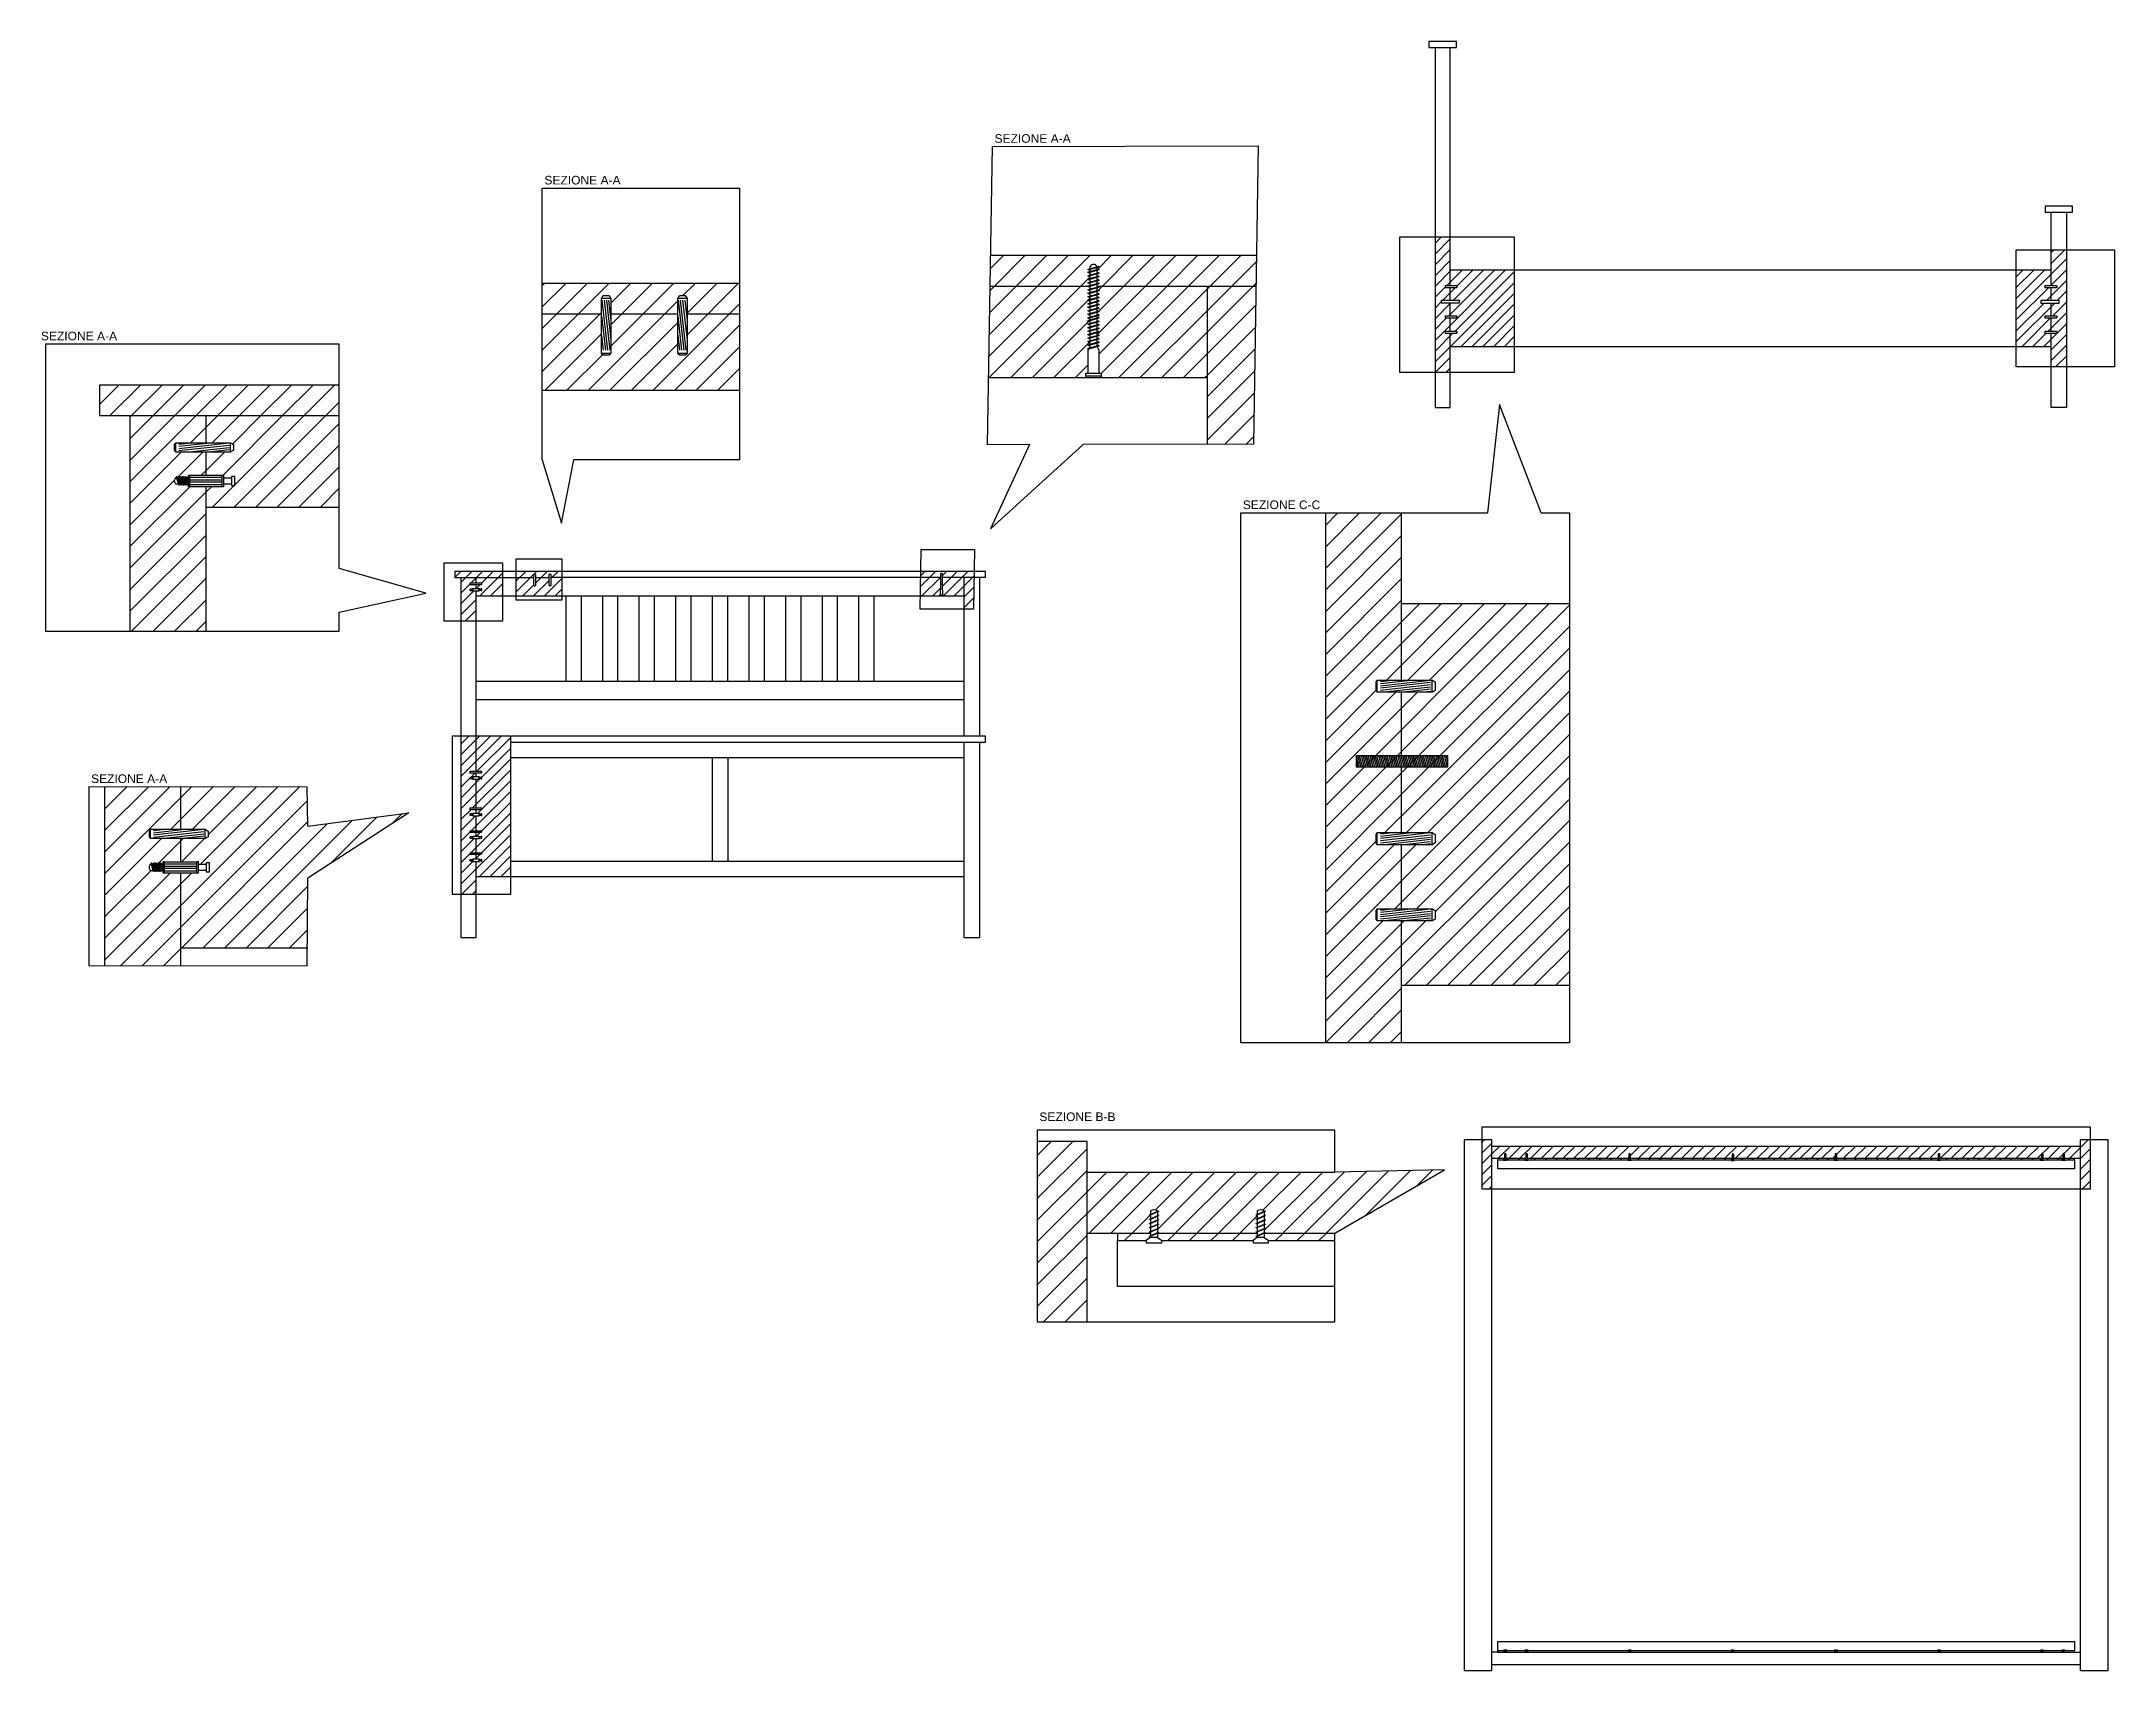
# Model space of a CAD drawing. Header units: inches. Extents: x 15 to 1381, y 53 to 1047.
# Drawn here: x 702 to 1381, y 89 to 623 of the extents above; entities that cross this region are included whole.
import ezdxf

# ---------------------------------------------------------------- set-up
doc = ezdxf.new("R2010")
doc.units = ezdxf.units.IN
doc.header["$MEASUREMENT"] = 0
doc.styles.get("Standard").update_dxf_attribs({"font": 'Arial.ttf'})
pattern_1 = [(45, (-23.602, -580.272), (-3.535534, 3.535534), [])]
pattern_2 = [(45, (211.84, -580.2718), (-1.767767, 1.767767), [])]
pattern_3 = [(45, (211.84, -580.272), (-3.535534, 3.535534), [])]

msp = doc.modelspace()

# ---------------------------------------------------------------- texts
at = {"color": 3, "char_height": 2.8212, "attachment_point": 1}
for s, insert in [('SEZIONE A-A', (1014.33, 592.32)), ('SEZIONE A-A', (866.78, 578.66)), ('SEZIONE A-A', (701.74, 527.55)), ('SEZIONE C-C', (1095.71, 472.21)), ('SEZIONE A-A', (718.18, 382.39)), ('SEZIONE B-B', (1029.02, 271.53))]:
    msp.add_mtext_dynamic_manual_height_columns(s, width=59.2391, gutter_width=1, heights=[0], dxfattribs=dict(at, insert=insert))

# ---------------------------------------------------------------- hatches: boundary and pattern name
h = msp.add_hatch()
h.set_pattern_fill('ANSI31', color=251, scale=20)
h.set_pattern_definition([(45, (-62.9488, -580.2718), (-1.767767, 1.767767), [])])
h.paths.add_polyline_path([(1184.81, 547.73), (1163.71, 547.73), (1163.71, 542.73), (1165.71, 542.73), (1165.91, 542.62), (1165.91, 542.05), (1165.71, 541.94), (1163.71, 541.94), (1163.71, 537.78), (1166.72, 537.78), (1166.72, 536.98), (1163.71, 536.98), (1163.71, 532.73), (1165.71, 532.73), (1165.91, 532.62), (1165.91, 532.05), (1165.71, 531.94), (1163.71, 531.94), (1163.71, 527.73), (1165.71, 527.73), (1165.91, 527.62), (1165.91, 527.05), (1165.71, 526.94), (1163.71, 526.94), (1163.71, 522.73), (1184.81, 522.73)])
h.paths.add_polyline_path([(1163.71, 558.56), (1158.71, 558.56), (1158.71, 514.26), (1163.71, 514.26), (1163.71, 526.94), (1162.11, 526.94), (1162.03, 527.05), (1162.03, 527.62), (1162.11, 527.73), (1163.71, 527.73), (1163.71, 531.94), (1162.11, 531.94), (1162.03, 532.05), (1162.03, 532.62), (1162.11, 532.73), (1163.71, 532.73), (1163.71, 536.98), (1160.73, 536.98), (1160.73, 537.78), (1163.71, 537.78), (1163.71, 541.94), (1162.11, 541.94), (1162.03, 542.05), (1162.03, 542.62), (1162.11, 542.73), (1163.71, 542.73)])
h.paths.add_polyline_path([(1365.71, 554.41), (1360.71, 554.41), (1360.71, 542.73), (1362.51, 542.73), (1362.51, 542.05), (1362.31, 541.94), (1360.71, 541.94), (1360.71, 537.75), (1363.32, 537.75), (1363.32, 536.96), (1360.71, 536.96), (1360.71, 532.73), (1362.51, 532.73), (1362.51, 532.05), (1362.31, 531.94), (1360.71, 531.94), (1360.71, 527.73), (1362.51, 527.73), (1362.51, 527.05), (1362.31, 526.94), (1360.71, 526.94), (1360.71, 515.99), (1365.71, 515.99)])
h.paths.add_polyline_path([(1360.71, 547.73), (1349.25, 547.73), (1349.25, 522.73), (1360.71, 522.73), (1360.71, 526.94), (1358.63, 526.94), (1358.63, 527.73), (1360.71, 527.73), (1360.71, 531.94), (1358.63, 531.94), (1358.63, 532.73), (1360.71, 532.73), (1360.71, 536.96), (1357.33, 536.96), (1357.33, 537.75), (1360.71, 537.75), (1360.71, 541.94), (1358.63, 541.94), (1358.63, 542.73), (1360.71, 542.73)])
h = msp.add_hatch()
h.set_pattern_fill('ANSI31', color=251, scale=40)
h.set_pattern_definition(pattern_1)
h.paths.add_polyline_path([(1100.15, 552.49), (1013.06, 552.49), (1012.9, 542.49), (1045.03, 542.49), (1045.03, 542.56), (1045.67, 542.74), (1045.67, 543.57), (1045.03, 543.39), (1045.03, 543.7), (1045.67, 543.88), (1045.67, 544.71), (1045.03, 544.54), (1045.03, 544.85), (1045.67, 545.03), (1045.67, 545.86), (1045.03, 545.68), (1045.03, 546), (1045.67, 546.17), (1045.67, 547.01), (1045.03, 546.83), (1045.03, 547.14), (1045.67, 547.32), (1045.67, 547.94), (1045.03, 547.76), (1045.03, 548.08), (1045.67, 548.25), (1045.67, 548.97, -0.611588), (1047.93, 548.88), (1048.52, 549.04), (1048.52, 548.73), (1047.88, 548.55), (1047.88, 547.93), (1048.52, 548.11), (1048.52, 547.79), (1047.88, 547.62), (1047.88, 546.78), (1048.52, 546.96), (1048.52, 546.65), (1047.88, 546.47), (1047.88, 545.64), (1048.52, 545.82), (1048.52, 545.5), (1047.88, 545.32), (1047.88, 544.49), (1048.52, 544.67), (1048.52, 544.35), (1047.88, 544.18), (1047.88, 543.35), (1048.52, 543.52), (1048.52, 543.21), (1047.88, 543.03), (1047.88, 542.49), (1099.99, 542.49)])
h.paths.add_polyline_path([(1099.99, 542.49), (1084.15, 542.49), (1084.15, 490.66), (1099.17, 490.69)])
h = msp.add_hatch()
h.set_pattern_fill('ANSI31', color=251, scale=40)
h.set_pattern_definition(pattern_1)
h.paths.add_polyline_path([(930.78, 533.38), (913.54, 533.38), (913.54, 520.41), (912.96, 519.97), (911.09, 519.97), (910.5, 520.41), (910.5, 533.38), (888.54, 533.38), (888.54, 520.41), (887.96, 519.97), (886.09, 519.97), (885.5, 520.41), (885.5, 533.38), (866.09, 533.38), (866.09, 508.38), (930.78, 508.38)])
h.paths.add_polyline_path([(885.5, 538.41), (886.09, 539.38), (887.96, 539.38), (888.54, 538.41), (888.54, 533.38), (910.5, 533.38), (910.5, 538.41), (911.09, 539.38), (912.96, 539.38), (913.54, 538.41), (913.54, 533.38), (930.78, 533.38), (930.78, 543.38), (866.09, 543.38), (866.09, 533.38), (885.5, 533.38)])
h = msp.add_hatch()
h.set_pattern_fill('ANSI31', color=251, scale=40)
h.set_pattern_definition(pattern_1)
h.paths.add_polyline_path([(1045.67, 536.69), (1045.03, 536.51), (1045.03, 536.83), (1045.67, 537), (1045.67, 537.83), (1045.03, 537.66), (1045.03, 537.97), (1045.67, 538.15), (1045.67, 538.98), (1045.03, 538.8), (1045.03, 539.12), (1045.67, 539.3), (1045.67, 540.13), (1045.03, 539.95), (1045.03, 540.27), (1045.67, 540.44), (1045.67, 541.27), (1045.03, 541.1), (1045.03, 541.41), (1045.67, 541.59), (1045.67, 542.42), (1045.03, 542.24), (1045.03, 542.49), (1012.9, 542.49), (1012.42, 512.49), (1044.23, 512.49), (1044.23, 512.99), (1044.23, 513.99), (1045.03, 513.99), (1045.03, 521.46), (1045.23, 521.88), (1045.03, 521.88), (1045.03, 522.13), (1045.41, 522.24), (1045.67, 522.77), (1045.67, 523.14), (1045.03, 522.96), (1045.03, 523.28), (1045.67, 523.46), (1045.67, 524.29), (1045.03, 524.11), (1045.03, 524.43), (1045.67, 524.6), (1045.67, 525.43), (1045.03, 525.26), (1045.03, 525.57), (1045.67, 525.75), (1045.67, 526.58), (1045.03, 526.4), (1045.03, 526.72), (1045.67, 526.9), (1045.67, 527.73), (1045.03, 527.55), (1045.03, 527.87), (1045.67, 528.04), (1045.67, 528.87), (1045.03, 528.7), (1045.03, 529.01), (1045.67, 529.19), (1045.67, 530.02), (1045.03, 529.84), (1045.03, 530.16), (1045.67, 530.34), (1045.67, 531.17), (1045.03, 530.99), (1045.03, 531.31), (1045.67, 531.48), (1045.67, 532.1), (1045.03, 531.92), (1045.03, 532.24), (1045.67, 532.42), (1045.67, 533.25), (1045.03, 533.07), (1045.03, 533.39), (1045.67, 533.56), (1045.67, 534.39), (1045.03, 534.22), (1045.03, 534.53), (1045.67, 534.71), (1045.67, 535.54), (1045.03, 535.36), (1045.03, 535.68), (1045.67, 535.86)])
h = msp.add_hatch()
h.set_pattern_fill('ANSI31', color=251, scale=40)
h.set_pattern_definition(pattern_1)
h.paths.add_polyline_path([(1084.15, 542.49), (1047.88, 542.49), (1047.88, 542.2), (1048.52, 542.38), (1048.52, 542.06), (1047.88, 541.88), (1047.88, 541.05), (1048.52, 541.23), (1048.52, 540.91), (1047.88, 540.74), (1047.88, 539.91), (1048.52, 540.08), (1048.52, 539.77), (1047.88, 539.59), (1047.88, 538.76), (1048.52, 538.94), (1048.52, 538.62), (1047.88, 538.44), (1047.88, 537.61), (1048.52, 537.79), (1048.52, 537.47), (1047.88, 537.3), (1047.88, 536.47), (1048.52, 536.64), (1048.52, 536.33), (1047.88, 536.15), (1047.88, 535.32), (1048.52, 535.5), (1048.52, 535.18), (1047.88, 535), (1047.88, 534.17), (1048.52, 534.35), (1048.52, 534.03), (1047.88, 533.86), (1047.88, 533.03), (1048.52, 533.2), (1048.52, 532.89), (1047.88, 532.71), (1047.88, 532.09), (1048.52, 532.27), (1048.52, 531.95), (1047.88, 531.78), (1047.88, 530.95), (1048.52, 531.12), (1048.52, 530.81), (1047.88, 530.63), (1047.88, 529.8), (1048.52, 529.98), (1048.52, 529.66), (1047.88, 529.48), (1047.88, 528.65), (1048.52, 528.83), (1048.52, 528.51), (1047.88, 528.34), (1047.88, 527.51), (1048.52, 527.68), (1048.52, 527.37), (1047.88, 527.19), (1047.88, 526.36), (1048.52, 526.54), (1048.52, 526.22), (1047.88, 526.04), (1047.88, 525.21), (1048.52, 525.39), (1048.52, 525.07), (1047.88, 524.9), (1047.88, 524.07), (1048.52, 524.24), (1048.52, 523.93), (1047.88, 523.75), (1047.88, 522.92), (1048.52, 523.1), (1048.52, 522.78), (1047.95, 522.62), (1048.52, 521.46), (1048.52, 513.99), (1049.31, 513.99), (1049.31, 512.99), (1049.31, 512.49), (1084.15, 512.49)])
h = msp.add_hatch()
h.set_pattern_fill('ANSI31', color=251, scale=40)
h.set_pattern_definition(pattern_1)
h.paths.add_polyline_path([(720.91, 510.04), (720.91, 500.04), (799.53, 500.04), (799.53, 510.04)])
h = msp.add_hatch()
h.set_pattern_fill('ANSI31', color=251, scale=40)
h.set_pattern_definition(pattern_1)
h.paths.add_polyline_path([(745.91, 479.69), (746.22, 479.69), (746.18, 479.87), (746.18, 480.11), (746.43, 480.11), (746.54, 479.69), (746.93, 479.69), (746.88, 479.87), (746.88, 480.11), (747.13, 480.11), (747.25, 479.69), (747.64, 479.69), (747.59, 479.87), (747.59, 480.11), (747.84, 480.11), (747.95, 479.69), (748.35, 479.69), (748.3, 479.87), (748.3, 480.11), (748.55, 480.11), (748.67, 479.69), (749.16, 479.69), (749.11, 479.87), (749.11, 480.11), (749.36, 480.11), (749.47, 479.69), (750.15, 479.69), (750.15, 480.53), (750.43, 480.53), (750.43, 480.35), (755.91, 480.35), (755.91, 488.07), (745.91, 488.07), (745.47, 488.66), (745.47, 490.52), (745.91, 491.11), (755.91, 491.11), (755.91, 500.04), (730.91, 500.04), (730.91, 429.31), (755.91, 429.31), (755.91, 476.84), (750.43, 476.84), (750.43, 476.66), (750.15, 476.66), (750.15, 477.22), (749.84, 477.22), (749.73, 477.63), (749.24, 477.63), (749.28, 477.46), (749.28, 477.22), (749.03, 477.22), (748.92, 477.63), (748.52, 477.63), (748.57, 477.46), (748.57, 477.22), (748.32, 477.22), (748.2, 477.63), (747.82, 477.63), (747.86, 477.46), (747.86, 477.22), (747.61, 477.22), (747.5, 477.63), (747.11, 477.63), (747.16, 477.46), (747.16, 477.22), (746.91, 477.22), (746.79, 477.63), (745.91, 477.63, -0.427564)])
h = msp.add_hatch()
h.set_pattern_fill('ANSI31', color=251, scale=40)
h.set_pattern_definition(pattern_1)
h.paths.add_polyline_path([(799.53, 500.04), (755.91, 500.04), (755.91, 491.11), (763.91, 491.11), (764.88, 490.52), (764.88, 488.66), (763.91, 488.07), (755.91, 488.07), (755.91, 480.35), (761.16, 480.35), (761.16, 480.53), (761.6, 480.53), (761.6, 479.5), (764.18, 479.5), (764.18, 480.08), (765.33, 480.08), (765.33, 477.13), (764.18, 477.13), (764.18, 477.69), (761.6, 477.69), (761.6, 476.66), (761.16, 476.66), (761.16, 476.84), (755.91, 476.84), (755.91, 470.04), (799.53, 470.04)])
h = msp.add_hatch()
h.set_pattern_fill('ANSI31', color=251, scale=40)
h.set_pattern_definition([(45, (-62.949, -580.272), (-3.535534, 3.535534), [])])
h.paths.add_polyline_path([(1202.74, 438.3), (1147.76, 438.3), (1147.76, 413.3), (1157.76, 413.3), (1158.83, 412.65), (1158.73, 412.64), (1158.73, 409.9), (1157.76, 409.32), (1147.76, 409.32), (1147.76, 388.54), (1148.06, 388.54), (1148.63, 388.54), (1149.26, 388.54), (1149.26, 388.54), (1148.69, 388.54), (1148.13, 388.54), (1148.13, 388.3), (1149.11, 384.72), (1149.05, 384.72), (1149.05, 384.97), (1148.06, 388.54), (1147.56, 388.54), (1147.56, 388.54), (1147.76, 388.54), (1147.76, 409.32), (1139.76, 409.32), (1139.31, 409.9), (1139.31, 412.71), (1139.76, 413.3), (1147.76, 413.3), (1147.76, 468.16), (1122.76, 468.16), (1122.76, 294.36), (1147.76, 294.36), (1147.76, 334.32), (1139.76, 334.32), (1139.31, 334.9), (1139.31, 337.71), (1139.76, 338.3), (1147.76, 338.3), (1147.76, 359.32), (1139.76, 359.32), (1139.31, 359.9), (1139.31, 362.71), (1139.76, 363.3), (1147.76, 363.3), (1147.76, 384.72), (1147.91, 384.97), (1147.91, 384.72), (1147.76, 363.3), (1157.76, 363.3), (1158.83, 362.65), (1158.73, 362.64), (1158.73, 359.9), (1157.76, 359.32), (1147.76, 359.32), (1147.76, 338.3), (1157.76, 338.3), (1158.83, 337.65), (1158.73, 337.64), (1158.73, 334.9), (1157.76, 334.32), (1147.76, 334.32), (1147.76, 313.3), (1202.74, 313.3)])
h = msp.add_hatch()
h.set_pattern_fill('ANSI31', color=251, scale=20)
h.set_pattern_definition([(45, (-23.6022, -580.2718), (-1.767767, 1.767767), [])])
h.paths.add_polyline_path([(853.12, 446.93), (844.39, 446.93), (844.39, 445.16), (845.99, 445.16), (846.19, 445.04), (846.19, 444.67), (845.99, 444.55), (844.39, 444.55), (844.39, 443.29), (845.44, 443.29), (845.44, 443.32), (845.53, 443.32), (845.53, 443.12), (846.05, 443.12), (846.05, 443.23), (846.27, 443.23), (846.27, 442.64), (846.05, 442.64), (846.05, 442.76), (845.53, 442.76), (845.53, 442.55), (845.44, 442.55), (844.39, 442.57), (844.39, 440.93), (853.12, 440.93)])
h.paths.add_polyline_path([(844.39, 442.59), (843.29, 442.59), (843.29, 442.55), (843.24, 442.55), (843.24, 442.74), (842.39, 442.74, -0.427564), (842.39, 443.16), (843.24, 443.16), (843.24, 443.32), (843.29, 443.32), (843.29, 443.29), (844.39, 443.29), (844.39, 444.55), (842.39, 444.55), (842.3, 444.67), (842.3, 445.04), (842.39, 445.16), (844.39, 445.16), (844.39, 446.93), (839.39, 446.93), (839.39, 432.78), (844.39, 432.78)])
h.paths.add_polyline_path([(853.12, 448.93), (837.39, 448.93), (837.39, 446.93), (853.12, 446.93)])
h.paths.add_polyline_path([(872.49, 446.93), (868.91, 446.93), (868.91, 444.33), (868.79, 444.25), (868.42, 444.25), (868.3, 444.33), (868.3, 446.93), (863.91, 446.93), (863.91, 444.33), (863.79, 444.25), (863.42, 444.25), (863.3, 444.33), (863.3, 446.93), (857.54, 446.93), (857.54, 440.93), (872.49, 440.93)])
h.paths.add_polyline_path([(872.49, 448.93), (857.54, 448.93), (857.54, 446.93), (863.3, 446.93), (863.3, 447.93), (863.42, 448.13), (863.79, 448.13), (863.91, 447.93), (863.91, 446.93), (868.3, 446.93), (868.3, 447.93), (868.42, 448.13), (868.79, 448.13), (868.91, 447.93), (868.91, 446.93), (872.49, 446.93)])
h.paths.add_polyline_path([(855.74, 394.93), (844.39, 394.93), (844.39, 383.41), (845.99, 383.41), (846.19, 383.3), (846.19, 382.92), (845.99, 382.81), (844.39, 382.81), (844.39, 381.54), (845.44, 381.54), (845.44, 381.58), (845.53, 381.58), (845.53, 381.37), (846.05, 381.37), (846.05, 381.49), (846.27, 381.49), (846.27, 380.9), (846.05, 380.9), (846.05, 381.01), (845.53, 381.01), (845.53, 380.81), (845.44, 380.81), (844.39, 380.82), (844.39, 371.41), (845.99, 371.41), (846.19, 371.3), (846.19, 370.92), (845.99, 370.81), (844.39, 370.81), (844.39, 369.54), (845.44, 369.54), (845.44, 369.58), (845.53, 369.58), (845.53, 369.37), (846.05, 369.37), (846.05, 369.49), (846.27, 369.49), (846.27, 368.9), (846.05, 368.9), (846.05, 369.01), (845.53, 369.01), (845.53, 368.81), (845.44, 368.81), (844.39, 368.82), (844.39, 363.91), (845.99, 363.91), (846.19, 363.8), (846.19, 363.42), (845.99, 363.31), (844.39, 363.31), (844.39, 362.04), (845.44, 362.04), (845.44, 362.08), (845.53, 362.08), (845.53, 361.87), (846.05, 361.87), (846.05, 361.99), (846.27, 361.99), (846.27, 361.4), (846.05, 361.4), (846.05, 361.51), (845.53, 361.51), (845.53, 361.31), (845.44, 361.31), (844.39, 361.32), (844.39, 356.7), (845.99, 356.7), (846.19, 356.58), (846.19, 356.21), (845.99, 356.09), (844.39, 356.09), (844.39, 354.54), (845.44, 354.54), (845.44, 354.58), (845.53, 354.58), (845.53, 354.37), (846.05, 354.37), (846.05, 354.49), (846.27, 354.49), (846.27, 353.9), (846.05, 353.9), (846.05, 354.01), (845.53, 354.01), (845.53, 353.81), (845.44, 353.81), (844.39, 353.82), (844.39, 348.93), (855.74, 348.93)])
h.paths.add_polyline_path([(844.39, 361.34), (843.29, 361.34), (843.29, 361.31), (843.24, 361.31), (843.24, 361.5), (842.39, 361.5, -0.427564), (842.39, 361.91), (843.24, 361.91), (843.24, 362.08), (843.29, 362.08), (844.39, 362.06), (844.39, 363.31), (842.39, 363.31), (842.3, 363.42), (842.3, 363.8), (842.39, 363.91), (844.39, 363.91), (844.39, 368.84), (843.29, 368.84), (843.29, 368.81), (843.24, 368.81), (843.24, 369), (842.39, 369, -0.427564), (842.39, 369.41), (843.24, 369.41), (843.24, 369.58), (843.29, 369.58), (844.39, 369.56), (844.39, 370.81), (842.39, 370.81), (842.3, 370.92), (842.3, 371.3), (842.39, 371.41), (844.39, 371.41), (844.39, 380.84), (843.29, 380.84), (843.29, 380.81), (843.24, 380.81), (843.24, 381), (842.39, 381, -0.427564), (842.39, 381.41), (843.24, 381.41), (843.24, 381.58), (843.29, 381.58), (844.39, 381.56), (844.39, 382.81), (842.39, 382.81), (842.3, 382.92), (842.3, 383.3), (842.39, 383.41), (844.39, 383.41), (844.39, 394.93), (839.39, 394.93), (839.39, 343.15), (844.39, 343.15), (844.39, 353.84), (843.29, 353.84), (843.29, 353.81), (843.24, 353.81), (843.24, 354), (842.39, 354, -0.427564), (842.39, 354.41), (843.24, 354.41), (843.24, 354.58), (843.29, 354.58), (844.39, 354.56), (844.39, 356.09), (842.39, 356.09), (842.3, 356.21), (842.3, 356.58), (842.39, 356.7), (844.39, 356.7)])
h.paths.add_polyline_path([(1004.39, 446.93), (997.14, 446.93), (997.14, 445.06), (997.14, 443.01), (997.27, 442.72), (997.27, 441.23), (997.42, 441.23), (997.42, 441.03), (997.42, 440.93), (1004.39, 440.93)])
h.paths.add_polyline_path([(1007.56, 446.93), (1004.39, 446.93), (1004.39, 436.56), (1007.4, 436.57)])
h.paths.add_polyline_path([(996.7, 445.06), (996.7, 446.93), (990.14, 446.93), (990.05, 440.93), (996.41, 440.93), (996.41, 441.03), (996.41, 441.23), (996.57, 441.23), (996.57, 442.72), (996.64, 442.88), (996.7, 442.99)])
h.paths.add_polyline_path([(996.7, 448.23, -0.582622), (997.14, 448.23), (997.14, 446.93), (1007.56, 446.93), (1007.59, 448.93), (990.17, 448.93), (990.14, 446.93), (996.7, 446.93)])
h = msp.add_hatch()
h.set_pattern_fill('ANSI31', color=251, scale=40)
h.set_pattern_definition(pattern_1)
h.paths.add_polyline_path([(747.62, 350.14), (742.14, 350.14), (742.14, 349.97), (741.86, 349.97), (741.86, 350.52), (741.55, 350.52), (741.43, 350.93), (740.94, 350.93), (740.99, 350.76), (740.99, 350.52), (740.74, 350.52), (740.63, 350.93), (740.23, 350.93), (740.28, 350.76), (740.28, 350.52), (740.03, 350.52), (739.91, 350.93), (739.52, 350.93), (739.57, 350.76), (739.57, 350.52), (739.32, 350.52), (739.21, 350.93), (738.82, 350.93), (738.87, 350.76), (738.87, 350.52), (738.62, 350.52), (738.5, 350.93), (737.62, 350.93, -0.427564), (737.62, 353), (737.93, 353), (737.89, 353.17), (737.89, 353.41), (738.13, 353.41), (738.25, 353), (738.64, 353), (738.59, 353.17), (738.59, 353.41), (738.84, 353.41), (738.95, 353), (739.34, 353), (739.3, 353.17), (739.3, 353.41), (739.55, 353.41), (739.66, 353), (740.06, 353), (740.01, 353.17), (740.01, 353.41), (740.26, 353.41), (740.37, 353), (740.86, 353), (740.82, 353.17), (740.82, 353.41), (741.07, 353.41), (741.18, 353), (741.86, 353), (741.86, 353.83), (742.14, 353.83), (742.14, 353.65), (747.62, 353.65), (747.62, 361.37), (737.62, 361.37), (737.18, 361.96), (737.18, 363.82), (737.62, 364.41), (747.62, 364.41), (747.62, 378.29), (722.62, 378.34), (722.62, 319.77), (747.62, 319.72)])
h.paths.add_polyline_path([(789.28, 348.38), (822.3, 369.83), (789.28, 365.36), (788.97, 378.21), (747.62, 378.29), (747.62, 364.41), (755.62, 364.41), (756.59, 363.82), (756.59, 361.96), (755.62, 361.37), (747.62, 361.37), (747.62, 353.65), (752.87, 353.65), (752.87, 353.83), (753.31, 353.83), (753.31, 352.8), (755.89, 352.8), (755.89, 353.38), (757.04, 353.38), (757.04, 350.43), (755.89, 350.43), (755.89, 350.99), (753.31, 350.99), (753.31, 349.97), (752.87, 349.97), (752.87, 350.14), (747.62, 350.14), (747.62, 325.57), (789.03, 325.57)])
h = msp.add_hatch()
h.set_pattern_fill('ANSI31', color=251, scale=40)
h.set_pattern_definition(pattern_3)
h.paths.add_polyline_path([(1161.79, 252.71), (1125.91, 252), (1044.65, 252), (1044.65, 232), (1065.42, 232), (1065.42, 232.3), (1065.3, 232.25), (1065.08, 232.25), (1065.08, 232.35), (1065.42, 232.49), (1065.42, 233.71), (1065.3, 233.66), (1065.08, 233.66), (1065.08, 233.76), (1065.42, 233.9), (1065.43, 235.08), (1065.3, 235.02), (1065.08, 235.02), (1065.08, 235.12), (1065.43, 235.27), (1065.43, 236.53), (1065.3, 236.47), (1065.08, 236.47), (1065.08, 236.57), (1065.43, 236.72), (1065.43, 237.93), (1065.3, 237.88), (1065.08, 237.88), (1065.08, 237.97), (1065.43, 238.13), (1065.44, 239.29, -0.313683), (1067.87, 239.18), (1067.8, 239.15), (1068.05, 239.15), (1068.05, 239.05), (1067.7, 238.9), (1067.7, 237.74), (1068.05, 237.74), (1068.05, 237.65), (1067.7, 237.5), (1067.7, 236.3), (1068.05, 236.3), (1068.05, 236.2), (1067.7, 236.05), (1067.7, 234.93), (1068.05, 234.93), (1068.05, 234.83), (1067.7, 234.69), (1067.7, 233.52), (1068.05, 233.52), (1068.05, 233.42), (1067.7, 233.28), (1067.7, 232.18), (1068.05, 232.18), (1100.42, 232), (1100.42, 232.3), (1100.3, 232.25), (1100.08, 232.25), (1100.08, 232.35), (1100.42, 232.49), (1100.42, 233.71), (1100.3, 233.66), (1100.08, 233.66), (1100.08, 233.76), (1100.42, 233.9), (1100.43, 235.08), (1100.3, 235.02), (1100.08, 235.02), (1100.08, 235.12), (1100.43, 235.27), (1100.43, 236.53), (1100.3, 236.47), (1100.08, 236.47), (1100.08, 236.57), (1100.43, 236.72), (1100.43, 237.93), (1100.3, 237.88), (1100.08, 237.88), (1100.08, 237.97), (1100.43, 238.13), (1100.44, 239.29, -0.313683), (1102.87, 239.18), (1102.8, 239.15), (1103.05, 239.15), (1103.05, 239.05), (1102.7, 238.9), (1102.7, 237.74), (1103.05, 237.74), (1103.05, 237.65), (1102.7, 237.5), (1102.7, 236.3), (1103.05, 236.3), (1103.05, 236.2), (1102.7, 236.05), (1102.7, 234.93), (1103.05, 234.93), (1103.05, 234.83), (1102.7, 234.69), (1102.7, 233.52), (1103.05, 233.52), (1103.05, 233.42), (1102.7, 233.28), (1102.7, 232.18), (1103.05, 232.18), (1125.91, 232)])
h.paths.add_polyline_path([(1044.65, 262), (1028.32, 262), (1028.32, 202.9), (1044.65, 202.9)])
h = msp.add_hatch()
h.set_pattern_fill('ANSI31', color=251, scale=20)
h.set_pattern_definition(pattern_2)
h.paths.add_polyline_path([(1174.05, 246.5), (1177.31, 246.5), (1177.31, 262.53), (1174.05, 262.53)])
h = msp.add_hatch()
h.set_pattern_fill('ANSI31', color=251, scale=20)
h.set_pattern_definition(pattern_2)
h.paths.add_polyline_path([(1370.31, 260.53), (1177.31, 260.53), (1177.31, 256.53), (1181.47, 256.53), (1181.47, 257.99, -0.288347), (1181.92, 257.99), (1181.92, 256.53), (1188.47, 256.53), (1188.47, 257.99, -0.288347), (1188.92, 257.99), (1188.92, 256.53), (1222.27, 256.53), (1222.27, 257.99, -0.288347), (1222.72, 257.99), (1222.72, 256.53), (1370.31, 256.53)])
h = msp.add_hatch()
h.set_pattern_fill('ANSI31', color=251, scale=20)
h.set_pattern_definition(pattern_2)
h.paths.add_polyline_path([(1370.31, 246.5), (1373.61, 246.5), (1373.61, 262.53), (1370.31, 262.53)])
h = msp.add_hatch()
h.set_pattern_fill('ANSI31', color=251, scale=20)
h.set_pattern_definition(pattern_2)
h.paths.add_polyline_path([(1181.47, 256.53), (1179.31, 256.53), (1179.31, 256.03), (1181.19, 256.03), (1181.47, 256.23)])
h.paths.add_polyline_path([(1188.47, 256.53), (1181.92, 256.53), (1181.92, 256.23), (1182.22, 256.03), (1188.19, 256.03), (1188.47, 256.23)])
h = msp.add_hatch()
h.set_pattern_fill('ANSI31', color=251, scale=20)
h.set_pattern_definition([(45, (203.9434, -551.0162), (-1.767767, 1.767767), [])])
h.paths.add_polyline_path([(1222.27, 256.53), (1188.92, 256.53), (1189.22, 256.03), (1221.99, 255.88)])
h = msp.add_hatch()
h.set_pattern_fill('ANSI31', color=251, scale=20)
h.set_pattern_definition([(45, (238.0368, -550.8643), (-1.767767, 1.767767), [])])
h.paths.add_polyline_path([(1256.07, 256.53), (1222.72, 256.53), (1223.02, 256.03), (1256.09, 256.03)])
h = msp.add_hatch()
h.set_pattern_fill('ANSI31', color=251, scale=20)
h.set_pattern_definition([(45, (271.8368, -550.9432), (-1.767767, 1.767767), [])])
h.paths.add_polyline_path([(1289.87, 256.53), (1256.52, 256.53), (1256.7, 256.03), (1289.59, 256.03)])
h = msp.add_hatch()
h.set_pattern_fill('ANSI31', color=251, scale=20)
h.set_pattern_definition([(45, (305.6368, -550.8643), (-1.767767, 1.767767), [])])
h.paths.add_polyline_path([(1323.67, 256.53), (1290.32, 256.53), (1290.62, 256.03), (1323.69, 256.03)])
h = msp.add_hatch()
h.set_pattern_fill('ANSI31', color=251, scale=20)
h.set_pattern_definition([(45, (339.1434, -550.6643), (-1.767767, 1.767767), [])])
h.paths.add_polyline_path([(1357.47, 256.53), (1324.12, 256.53), (1324.42, 256.03), (1357.19, 256.03)])
h = msp.add_hatch()
h.set_pattern_fill('ANSI31', color=251, scale=20)
h.set_pattern_definition(pattern_2)
h.paths.add_polyline_path([(1364.47, 256.53), (1357.92, 256.53), (1357.92, 256.23), (1358.22, 256.03), (1364.19, 256.03), (1364.47, 256.23)])
h.paths.add_polyline_path([(1368.27, 256.53), (1364.92, 256.53), (1364.92, 256.23), (1365.22, 256.03), (1368.27, 256.03)])
h = msp.add_hatch()
h.set_pattern_fill('ANSI31', color=252, scale=40)
h.set_pattern_definition(pattern_3)
h.paths.add_polyline_path([(1100.42, 232), (1067.85, 232), (1067.7, 231.94), (1067.7, 230.5), (1069.17, 229.5), (1099.05, 229.5), (1100.42, 230.5), (1100.42, 230.96), (1100.3, 230.91), (1100.08, 230.91), (1100.08, 231.01), (1100.42, 231.15)])
h.paths.add_polyline_path([(1125.91, 232), (1102.85, 232), (1102.7, 231.94), (1102.7, 230.5), (1104.17, 229.5), (1125.91, 229.5)])
h.paths.add_polyline_path([(1065.42, 231.15), (1065.42, 232), (1054.65, 232), (1054.65, 229.5), (1064.05, 229.5), (1065.42, 230.5), (1065.42, 230.96), (1065.3, 230.91), (1065.08, 230.91), (1065.08, 231.01)])

# ---------------------------------------------------------------- linework, layer by layer
at = {"color": 2}
for p, q in [((1158.71, 620.73), (1158.71, 502.73)), ((1163.71, 542.73), (1163.71, 620.73)), ((1360.71, 542.73), (1360.71, 566.73)), ((1365.71, 566.73), (1365.71, 502.73)), ((1045.67, 533.14), (1045.67, 548.97)), ((1047.88, 548.97), (1047.88, 533.14)), ((1360.71, 547.73), (1163.71, 547.73)), ((885.5, 538.41), (886.09, 539.38)), ((885.5, 520.41), (885.5, 538.41)), ((888.54, 538.41), (885.5, 538.41)), ((885.56, 538.5), (885.57, 538.41)), ((886.09, 539.38), (887.96, 539.38)), ((887.96, 539.38), (888.54, 538.41)), ((888.54, 538.41), (888.54, 520.41)), ((910.5, 538.41), (911.09, 539.38)), ((910.5, 520.41), (910.5, 538.41)), ((913.54, 538.41), (910.5, 538.41)), ((910.56, 538.5), (910.57, 538.41)), ((911.09, 539.38), (912.96, 539.38)), ((912.96, 539.38), (913.54, 538.41)), ((913.54, 538.41), (913.54, 520.41)), ((1163.71, 537.78), (1163.71, 541.94)), ((1163.71, 532.73), (1163.71, 536.98)), ((1360.71, 537.75), (1360.71, 541.94)), ((1360.71, 532.73), (1360.71, 536.96)), ((1045.67, 522.77), (1045.67, 533.14)), ((1047.88, 533.14), (1047.88, 522.92)), ((1163.71, 527.73), (1163.71, 531.94)), ((1360.71, 527.73), (1360.71, 531.94)), ((1163.71, 502.73), (1163.71, 526.94)), ((1360.71, 502.73), (1360.71, 526.94)), ((885.5, 520.41), (886.09, 519.97)), ((888.54, 520.41), (885.5, 520.41)), ((886.09, 519.97), (887.96, 519.97)), ((887.96, 519.97), (888.54, 520.41)), ((910.5, 520.41), (911.09, 519.97)), ((913.54, 520.41), (910.5, 520.41)), ((911.09, 519.97), (912.96, 519.97)), ((912.96, 519.97), (913.54, 520.41)), ((1045.03, 521.46), (1045.23, 521.88)), ((1045.03, 513.99), (1045.03, 521.46)), ((1045.03, 520.74), (1045.03, 520.99)), ((1045.03, 519.59), (1045.03, 519.84)), ((1045.03, 518.44), (1045.03, 518.69)), ((1045.03, 517.3), (1045.03, 517.55)), ((1045.41, 522.24), (1045.67, 522.77)), ((1047.95, 522.62), (1048.52, 521.46)), ((1048.52, 521.46), (1048.52, 513.99)), ((1048.52, 520.74), (1048.52, 520.49)), ((1048.52, 519.59), (1048.52, 519.34)), ((1048.52, 518.44), (1048.52, 518.19)), ((1163.71, 522.73), (1360.71, 522.73)), ((1044.23, 512.99), (1044.23, 513.99)), ((1044.23, 513.99), (1048.52, 513.99)), ((1049.31, 512.99), (1044.23, 512.99)), ((1048.52, 513.99), (1049.31, 513.99)), ((1049.31, 513.99), (1049.31, 512.99)), ((1158.71, 502.73), (1163.71, 502.73)), ((1365.71, 502.73), (1360.71, 502.73)), ((745.91, 491.11), (745.47, 490.52)), ((745.47, 490.52), (745.47, 488.66)), ((745.91, 488.07), (745.91, 491.11)), ((745.91, 491.11), (763.91, 491.11)), ((763.91, 488.07), (763.91, 491.11)), ((763.91, 491.11), (764.88, 490.52)), ((764, 491.06), (763.91, 491.05)), ((764.88, 490.52), (764.88, 488.66)), ((745.47, 488.66), (745.91, 488.07)), ((763.91, 488.07), (745.91, 488.07)), ((764.88, 488.66), (763.91, 488.07)), ((750.15, 479.69), (745.91, 479.69)), ((745.91, 477.63), (750.15, 477.63)), ((761.16, 476.66), (761.16, 480.53)), ((761.16, 480.53), (761.6, 480.53)), ((761.6, 476.66), (761.16, 476.66)), ((761.6, 480.53), (761.6, 476.66)), ((837.39, 446.93), (863.3, 446.93)), ((839.39, 446.93), (839.39, 394.93)), ((844.39, 445.16), (844.39, 446.93)), ((844.39, 443.29), (844.39, 444.55)), ((844.39, 394.93), (844.39, 442.59)), ((863.91, 446.93), (868.3, 446.93)), ((996.7, 446.93), (868.91, 446.93)), ((1011.39, 446.93), (997.14, 446.93)), ((1004.39, 394.93), (1004.39, 446.93)), ((1009.39, 446.93), (1009.39, 394.93)), ((844.39, 440.93), (1004.39, 440.93)), ((873.89, 412.93), (873.89, 440.93)), ((878.89, 412.93), (878.89, 440.93)), ((885.89, 412.93), (885.89, 440.93)), ((890.89, 412.93), (890.89, 440.93)), ((897.89, 412.93), (897.89, 440.93)), ((902.89, 412.93), (902.89, 440.93)), ((909.89, 412.93), (909.89, 440.93)), ((914.89, 412.93), (914.89, 440.93)), ((921.89, 412.93), (921.89, 440.93)), ((926.89, 412.93), (926.89, 440.93)), ((933.89, 412.93), (933.89, 440.93)), ((938.89, 412.93), (938.89, 440.93)), ((945.89, 412.93), (945.89, 440.93)), ((950.89, 412.93), (950.89, 440.93)), ((957.89, 412.93), (957.89, 440.93)), ((962.89, 412.93), (962.89, 440.93)), ((969.89, 412.93), (969.89, 440.93)), ((974.89, 412.93), (974.89, 440.93)), ((996.41, 441.03), (996.41, 440.93)), ((997.42, 441.03), (997.42, 440.93)), ((844.39, 412.93), (1004.39, 412.93)), ((1139.76, 413.3), (1139.31, 412.71)), ((1139.31, 412.71), (1139.31, 409.9)), ((1139.31, 409.9), (1139.76, 409.32)), ((1139.76, 409.32), (1139.76, 413.3)), ((1139.76, 413.3), (1157.76, 413.3)), ((1157.76, 409.32), (1139.76, 409.32)), ((1157.76, 413.3), (1158.73, 412.71)), ((1157.76, 409.32), (1157.76, 413.3)), ((1157.85, 413.25), (1157.76, 413.24)), ((1158.73, 409.9), (1157.76, 409.32)), ((1158.73, 412.71), (1158.73, 409.9)), ((844.39, 406.93), (1004.39, 406.93)), ((839.39, 394.93), (839.39, 328.93)), ((844.39, 383.41), (844.39, 394.93)), ((855.94, 392.93), (1011.39, 392.93)), ((855.94, 387.93), (1004.39, 387.93)), ((921.89, 353.93), (921.89, 387.93)), ((926.89, 387.93), (926.89, 353.93)), ((1004.39, 328.93), (1004.39, 392.93)), ((1009.39, 392.93), (1009.39, 328.93)), ((844.39, 381.54), (844.39, 382.81)), ((844.39, 371.41), (844.39, 380.84)), ((844.39, 369.54), (844.39, 370.81)), ((844.39, 363.91), (844.39, 368.84)), ((737.62, 364.41), (737.18, 363.82)), ((737.18, 363.82), (737.18, 361.96)), ((737.18, 361.96), (737.62, 361.37)), ((737.62, 364.41), (755.62, 364.41)), ((755.62, 361.37), (737.62, 361.37)), ((755.62, 364.41), (756.59, 363.82)), ((755.71, 364.36), (755.62, 364.35)), ((756.59, 361.96), (755.62, 361.37)), ((756.59, 363.82), (756.59, 361.96)), ((844.39, 362.04), (844.39, 363.31)), ((844.39, 356.7), (844.39, 361.34)), ((1139.76, 363.3), (1139.31, 362.71)), ((1139.31, 362.71), (1139.31, 359.9)), ((1139.76, 359.32), (1139.76, 363.3)), ((1139.76, 363.3), (1157.76, 363.3)), ((1157.76, 363.3), (1158.73, 362.71)), ((1157.76, 359.32), (1157.76, 363.3)), ((1157.85, 363.25), (1157.76, 363.24)), ((1158.73, 362.71), (1158.73, 359.9)), ((737.89, 353.41), (737.89, 353.17)), ((738.59, 353.41), (738.59, 353.17)), ((739.3, 353.41), (739.3, 353.17)), ((740.01, 353.41), (740.01, 353.17)), ((752.87, 349.97), (752.87, 353.83)), ((752.87, 353.83), (753.31, 353.83)), ((753.31, 353.83), (753.31, 349.97)), ((844.39, 354.54), (844.39, 356.09)), ((844.39, 328.93), (844.39, 353.84)), ((855.94, 353.93), (1004.39, 353.93)), ((1139.31, 359.9), (1139.76, 359.32)), ((1157.76, 359.32), (1139.76, 359.32)), ((1158.73, 359.9), (1157.76, 359.32)), ((741.86, 353), (737.62, 353)), ((737.62, 350.93), (741.86, 350.93)), ((753.31, 349.97), (752.87, 349.97)), ((844.39, 348.93), (1004.39, 348.93)), ((1139.76, 338.3), (1139.31, 337.71)), ((1139.31, 337.71), (1139.31, 334.9)), ((1139.31, 334.9), (1139.76, 334.32)), ((1139.76, 334.32), (1139.76, 338.3)), ((1139.76, 338.3), (1157.76, 338.3)), ((1157.76, 334.32), (1139.76, 334.32)), ((1157.76, 338.3), (1158.73, 337.71)), ((1157.76, 334.32), (1157.76, 338.3)), ((1157.85, 338.25), (1157.76, 338.24)), ((1158.73, 334.9), (1157.76, 334.32)), ((1158.73, 337.71), (1158.73, 334.9)), ((839.39, 328.93), (844.39, 328.93)), ((1177.31, 88.53), (1177.31, 262.53)), ((1177.31, 260.53), (1370.31, 260.53)), ((1370.31, 88.53), (1370.31, 262.53)), ((1177.31, 256.53), (1181.47, 256.53)), ((1179.31, 256.53), (1179.31, 256.03)), ((1179.31, 256.03), (1181.19, 256.03)), ((1179.31, 253.03), (1179.31, 256.03)), ((1368.27, 253.03), (1179.31, 253.03)), ((1181.92, 256.53), (1188.47, 256.53)), ((1182.22, 256.03), (1188.19, 256.03)), ((1188.92, 256.53), (1222.27, 256.53)), ((1189.22, 256.03), (1221.99, 256.03)), ((1222.72, 256.53), (1256.07, 256.53)), ((1223.02, 256.03), (1255.9, 256.03)), ((1256.52, 256.53), (1289.87, 256.53)), ((1256.7, 256.03), (1289.59, 256.03)), ((1290.32, 256.53), (1323.67, 256.53)), ((1290.62, 256.03), (1323.39, 256.03)), ((1324.12, 256.53), (1357.47, 256.53)), ((1324.42, 256.03), (1357.19, 256.03)), ((1357.92, 256.53), (1364.47, 256.53)), ((1358.22, 256.03), (1364.19, 256.03)), ((1364.92, 256.53), (1370.31, 256.53)), ((1365.22, 256.03), (1368.27, 256.03)), ((1368.27, 256.03), (1368.27, 253.03)), ((1065.44, 239.29), (1065.42, 230.5)), ((1067.7, 239.29), (1067.7, 230.5)), ((1068.05, 239.15), (1067.8, 239.15)), ((1100.44, 239.29), (1100.42, 230.5)), ((1102.7, 239.29), (1102.7, 230.5)), ((1068.05, 237.74), (1067.8, 237.74)), ((1068.05, 236.3), (1067.8, 236.3)), ((1068.05, 234.93), (1067.8, 234.93)), ((1068.05, 233.52), (1067.8, 233.52)), ((1068.05, 232.18), (1067.8, 232.18)), ((1065.42, 230.5), (1064.05, 229.5)), ((1067.7, 230.5), (1065.42, 230.5)), ((1067.7, 230.5), (1069.17, 229.5)), ((1100.42, 230.5), (1099.05, 229.5)), ((1102.7, 230.5), (1100.42, 230.5)), ((1102.7, 230.5), (1104.17, 229.5)), ((1179.31, 95.03), (1179.31, 98.03)), ((1179.31, 98.03), (1368.27, 98.03)), ((1368.27, 98.03), (1368.27, 95.03)), ((1179.31, 94.53), (1177.31, 94.53)), ((1177.31, 90.53), (1370.31, 90.53)), ((1368.27, 95.03), (1179.31, 95.03)), ((1179.31, 95.03), (1179.31, 94.53)), ((1179.31, 94.53), (1368.27, 94.53)), ((1368.27, 94.53), (1368.27, 95.03)), ((1368.27, 94.53), (1370.31, 94.53))]:
    msp.add_line(p, q, dxfattribs=at)
at = {"color": 7}
for p, q in [((1045.03, 548.08), (1048.28, 548.97)), ((1045.03, 547.83), (1045.03, 548.08)), ((1045.03, 547.14), (1048.28, 548.04)), ((1045.27, 547.83), (1045.03, 547.83)), ((1045.03, 546.89), (1045.03, 547.14)), ((1045.03, 546), (1048.28, 546.89)), ((1045.27, 546.89), (1045.03, 546.89)), ((1045.03, 545.75), (1045.03, 546)), ((1045.03, 544.85), (1048.28, 545.75)), ((1045.27, 545.75), (1045.03, 545.75)), ((1045.03, 544.6), (1045.03, 544.85)), ((1045.03, 543.7), (1048.28, 544.6)), ((1045.27, 544.6), (1045.03, 544.6)), ((1045.03, 543.46), (1045.03, 543.7)), ((1048.52, 548.73), (1045.27, 547.83)), ((1048.52, 547.79), (1045.27, 546.89)), ((1048.52, 546.65), (1045.27, 545.75)), ((1048.52, 545.5), (1045.27, 544.6)), ((1048.52, 544.35), (1045.27, 543.46)), ((1048.52, 548.97), (1048.28, 548.97)), ((1048.52, 548.04), (1048.28, 548.04)), ((1048.52, 546.89), (1048.28, 546.89)), ((1048.52, 545.75), (1048.28, 545.75)), ((1048.52, 544.6), (1048.28, 544.6)), ((1048.52, 548.97), (1048.52, 548.73)), ((1048.52, 548.04), (1048.52, 547.79)), ((1048.52, 546.89), (1048.52, 546.65)), ((1048.52, 545.75), (1048.52, 545.5)), ((1048.52, 544.6), (1048.52, 544.35)), ((885.62, 537.91), (887.46, 521.47)), ((886.33, 537.91), (888.17, 521.47)), ((887.09, 537.91), (888.54, 524.94)), ((887.8, 537.91), (888.54, 531.27)), ((910.62, 537.91), (912.46, 521.47)), ((911.33, 537.91), (913.17, 521.47)), ((912.09, 537.91), (913.54, 524.94)), ((912.8, 537.91), (913.54, 531.27)), ((1045.03, 542.56), (1048.28, 543.46)), ((1045.27, 543.46), (1045.03, 543.46)), ((1045.03, 542.31), (1045.03, 542.56)), ((1045.03, 541.41), (1048.28, 542.31)), ((1045.27, 542.31), (1045.03, 542.31)), ((1045.03, 541.16), (1045.03, 541.41)), ((1045.03, 540.27), (1048.28, 541.16)), ((1045.27, 541.16), (1045.03, 541.16)), ((1045.03, 540.02), (1045.03, 540.27)), ((1045.03, 539.12), (1048.28, 540.02)), ((1045.27, 540.02), (1045.03, 540.02)), ((1045.03, 538.87), (1045.03, 539.12)), ((1045.03, 537.97), (1048.28, 538.87)), ((1045.27, 538.87), (1045.03, 538.87)), ((1045.03, 537.72), (1045.03, 537.97)), ((1045.03, 536.83), (1048.28, 537.72)), ((1045.27, 537.72), (1045.03, 537.72)), ((1048.52, 543.21), (1045.27, 542.31)), ((1048.52, 542.06), (1045.27, 541.16)), ((1048.52, 540.91), (1045.27, 540.02)), ((1048.52, 539.77), (1045.27, 538.87)), ((1048.52, 538.62), (1045.27, 537.72)), ((1048.52, 537.47), (1045.27, 536.58)), ((1048.52, 543.46), (1048.28, 543.46)), ((1048.52, 542.31), (1048.28, 542.31)), ((1048.52, 541.16), (1048.28, 541.16)), ((1048.52, 540.02), (1048.28, 540.02)), ((1048.52, 538.87), (1048.28, 538.87)), ((1048.52, 537.72), (1048.28, 537.72)), ((1048.52, 543.46), (1048.52, 543.21)), ((1048.52, 542.31), (1048.52, 542.06)), ((1048.52, 541.16), (1048.52, 540.91)), ((1048.52, 540.02), (1048.52, 539.77)), ((1048.52, 538.87), (1048.52, 538.62)), ((1048.52, 537.72), (1048.52, 537.47)), ((885.5, 532.64), (886.75, 521.47)), ((910.5, 532.64), (911.75, 521.47)), ((1045.03, 536.58), (1045.03, 536.83)), ((1045.03, 535.68), (1048.28, 536.58)), ((1045.27, 536.58), (1045.03, 536.58)), ((1045.03, 535.43), (1045.03, 535.68)), ((1045.03, 534.53), (1048.28, 535.43)), ((1045.27, 535.43), (1045.03, 535.43)), ((1045.03, 534.28), (1045.03, 534.53)), ((1045.03, 533.39), (1048.28, 534.28)), ((1045.27, 534.28), (1045.03, 534.28)), ((1045.03, 533.14), (1045.03, 533.39)), ((1045.27, 533.14), (1045.03, 533.14)), ((1045.03, 532.24), (1048.28, 533.14)), ((1045.03, 531.99), (1045.03, 532.24)), ((1045.03, 531.31), (1048.28, 532.2)), ((1045.27, 531.99), (1045.03, 531.99)), ((1045.03, 531.06), (1045.03, 531.31)), ((1045.03, 530.16), (1048.28, 531.06)), ((1045.27, 531.06), (1045.03, 531.06)), ((1045.03, 529.91), (1045.03, 530.16)), ((1048.52, 536.33), (1045.27, 535.43)), ((1048.52, 535.18), (1045.27, 534.28)), ((1048.52, 534.03), (1045.27, 533.14)), ((1048.52, 532.89), (1045.27, 531.99)), ((1048.52, 531.95), (1045.27, 531.06)), ((1048.52, 530.81), (1045.27, 529.91)), ((1048.52, 536.58), (1048.28, 536.58)), ((1048.52, 535.43), (1048.28, 535.43)), ((1048.52, 534.28), (1048.28, 534.28)), ((1048.52, 533.14), (1048.28, 533.14)), ((1048.52, 532.2), (1048.28, 532.2)), ((1048.52, 531.06), (1048.28, 531.06)), ((1048.52, 536.58), (1048.52, 536.33)), ((1048.52, 535.43), (1048.52, 535.18)), ((1048.52, 534.28), (1048.52, 534.03)), ((1048.52, 533.14), (1048.52, 532.89)), ((1048.52, 532.2), (1048.52, 531.95)), ((1048.52, 531.06), (1048.52, 530.81)), ((885.5, 526.3), (886.04, 521.47)), ((910.5, 526.3), (911.04, 521.47)), ((1045.03, 529.01), (1048.28, 529.91)), ((1045.27, 529.91), (1045.03, 529.91)), ((1045.03, 528.76), (1045.03, 529.01)), ((1045.03, 527.87), (1048.28, 528.76)), ((1045.27, 528.76), (1045.03, 528.76)), ((1045.03, 527.62), (1045.03, 527.87)), ((1045.03, 526.72), (1048.28, 527.62)), ((1045.27, 527.62), (1045.03, 527.62)), ((1045.03, 526.47), (1045.03, 526.72)), ((1045.03, 525.57), (1048.28, 526.47)), ((1045.27, 526.47), (1045.03, 526.47)), ((1045.03, 525.32), (1045.03, 525.57)), ((1045.03, 524.43), (1048.28, 525.32)), ((1045.27, 525.32), (1045.03, 525.32)), ((1045.03, 524.18), (1045.03, 524.43)), ((1045.03, 523.28), (1048.28, 524.18)), ((1045.27, 524.18), (1045.03, 524.18)), ((1045.03, 523.03), (1045.03, 523.28)), ((1048.52, 529.66), (1045.27, 528.76)), ((1048.52, 528.51), (1045.27, 527.62)), ((1048.52, 527.37), (1045.27, 526.47)), ((1048.52, 526.22), (1045.27, 525.32)), ((1048.52, 525.07), (1045.27, 524.18)), ((1048.52, 523.93), (1045.27, 523.03)), ((1048.52, 529.91), (1048.28, 529.91)), ((1048.52, 528.76), (1048.28, 528.76)), ((1048.52, 527.62), (1048.28, 527.62)), ((1048.52, 526.47), (1048.28, 526.47)), ((1048.52, 525.32), (1048.28, 525.32)), ((1048.52, 524.18), (1048.28, 524.18)), ((1048.52, 529.91), (1048.52, 529.66)), ((1048.52, 528.76), (1048.52, 528.51)), ((1048.52, 527.62), (1048.52, 527.37)), ((1048.52, 526.47), (1048.52, 526.22)), ((1048.52, 525.32), (1048.52, 525.07)), ((1048.52, 524.18), (1048.52, 523.93)), ((1045.03, 522.13), (1048.28, 523.03)), ((1045.27, 523.03), (1045.03, 523.03)), ((1045.03, 521.88), (1045.03, 522.13)), ((1045.27, 521.88), (1045.03, 521.88)), ((1048.52, 522.78), (1045.27, 521.88)), ((1048.52, 523.03), (1048.28, 523.03)), ((1048.52, 523.03), (1048.52, 522.78)), ((751.81, 491.11), (746.97, 490.57)), ((758.15, 491.11), (746.97, 489.86)), ((763.41, 490.99), (746.97, 489.16)), ((763.41, 490.28), (746.97, 488.45)), ((763.41, 489.52), (750.44, 488.07)), ((763.41, 488.81), (756.78, 488.07)), ((746.18, 480.11), (746.43, 480.11)), ((746.18, 480.11), (746.18, 479.87)), ((746.91, 477.22), (746.18, 479.87)), ((746.43, 480.11), (747.16, 477.46)), ((746.88, 480.11), (747.13, 480.11)), ((746.88, 480.11), (746.88, 479.87)), ((747.61, 477.22), (746.88, 479.87)), ((747.16, 477.22), (746.91, 477.22)), ((747.13, 480.11), (747.86, 477.46)), ((747.16, 477.46), (747.16, 477.22)), ((747.59, 480.11), (747.84, 480.11)), ((747.59, 480.11), (747.59, 479.87)), ((748.32, 477.22), (747.59, 479.87)), ((747.86, 477.22), (747.61, 477.22)), ((747.84, 480.11), (748.57, 477.46)), ((747.86, 477.46), (747.86, 477.22)), ((748.3, 480.11), (748.55, 480.11)), ((748.3, 480.11), (748.3, 479.87)), ((749.03, 477.22), (748.3, 479.87)), ((748.57, 477.22), (748.32, 477.22)), ((748.55, 480.11), (749.28, 477.46)), ((748.57, 477.46), (748.57, 477.22)), ((749.28, 477.22), (749.03, 477.22)), ((749.11, 480.11), (749.36, 480.11)), ((749.11, 480.11), (749.11, 479.87)), ((749.84, 477.22), (749.11, 479.87)), ((749.28, 477.46), (749.28, 477.22)), ((749.36, 480.11), (750.09, 477.46)), ((750.09, 477.22), (749.84, 477.22)), ((750.09, 477.46), (750.09, 477.22)), ((1145.65, 413.3), (1140.82, 412.76)), ((1151.99, 413.3), (1140.82, 412.06)), ((1157.25, 413.18), (1140.82, 411.35)), ((1157.25, 412.48), (1140.82, 410.64)), ((1157.25, 411.71), (1140.82, 409.88)), ((1157.25, 411), (1142.12, 409.32)), ((1157.25, 410.3), (1148.46, 409.32)), ((1157.25, 409.59), (1154.8, 409.32)), ((1132.83, 388.54), (1133.33, 388.54)), ((1132.83, 388.54), (1133.33, 388.54)), ((1132.83, 388.54), (1132.83, 388.3)), ((1132.83, 388.3), (1133.75, 384.97)), ((1133.81, 384.72), (1132.83, 388.3)), ((1132.83, 388.3), (1132.83, 384.72)), ((1133.33, 388.54), (1134.38, 384.72)), ((1133.39, 388.54), (1133.89, 388.54)), ((1133.39, 388.54), (1133.39, 388.3)), ((1133.89, 388.54), (1134.95, 384.72)), ((1133.96, 388.54), (1134.46, 388.54)), ((1133.96, 388.54), (1134.46, 388.54)), ((1133.96, 388.54), (1133.96, 388.3)), ((1134.46, 388.54), (1135.51, 384.72)), ((1134.53, 388.54), (1135.03, 388.54)), ((1134.53, 388.54), (1134.53, 388.3)), ((1135.03, 388.54), (1136.08, 384.72)), ((1135.09, 388.54), (1135.59, 388.54)), ((1135.09, 388.54), (1135.59, 388.54)), ((1135.09, 388.54), (1135.09, 388.3)), ((1135.59, 388.54), (1136.65, 384.72)), ((1135.66, 388.54), (1136.16, 388.54)), ((1135.66, 388.54), (1135.66, 388.3)), ((1136.16, 388.54), (1137.21, 384.72)), ((1136.23, 388.54), (1136.73, 388.54)), ((1136.23, 388.54), (1136.73, 388.54)), ((1136.23, 388.54), (1136.23, 388.3)), ((1136.73, 388.54), (1137.78, 384.72)), ((1136.79, 388.54), (1137.29, 388.54)), ((1136.79, 388.54), (1136.79, 388.3)), ((1137.29, 388.54), (1138.35, 384.72)), ((1137.36, 388.54), (1137.86, 388.54)), ((1137.36, 388.54), (1137.86, 388.54)), ((1137.36, 388.54), (1137.36, 388.3)), ((1137.86, 388.54), (1138.91, 384.72)), ((1137.93, 388.54), (1138.43, 388.54)), ((1137.93, 388.54), (1137.93, 388.3)), ((1138.43, 388.54), (1139.48, 384.72)), ((1138.49, 388.54), (1138.99, 388.54)), ((1138.49, 388.54), (1138.99, 388.54)), ((1138.49, 388.54), (1138.49, 388.3)), ((1138.99, 388.54), (1140.05, 384.72)), ((1139.06, 388.54), (1139.56, 388.54)), ((1139.06, 388.54), (1139.06, 388.3)), ((1139.56, 388.54), (1140.61, 384.72)), ((1139.63, 388.54), (1140.13, 388.54)), ((1139.63, 388.54), (1140.13, 388.54)), ((1139.63, 388.54), (1139.63, 388.3)), ((1140.13, 388.54), (1141.18, 384.72)), ((1140.19, 388.54), (1140.69, 388.54)), ((1140.19, 388.54), (1140.19, 388.3)), ((1140.69, 388.54), (1141.75, 384.72)), ((1140.76, 388.54), (1141.26, 388.54)), ((1140.76, 388.54), (1141.26, 388.54)), ((1140.76, 388.54), (1140.76, 388.3)), ((1141.26, 388.54), (1142.31, 384.72)), ((1141.33, 388.54), (1141.83, 388.54)), ((1141.33, 388.54), (1141.33, 388.3)), ((1141.83, 388.54), (1142.88, 384.72)), ((1141.89, 388.54), (1142.39, 388.54)), ((1141.89, 388.54), (1142.39, 388.54)), ((1141.89, 388.54), (1141.89, 388.3)), ((1142.39, 388.54), (1143.45, 384.72)), ((1142.46, 388.54), (1142.96, 388.54)), ((1142.46, 388.54), (1142.46, 388.3)), ((1142.96, 388.54), (1144.01, 384.72)), ((1143.03, 388.54), (1143.53, 388.54)), ((1143.03, 388.54), (1143.53, 388.54)), ((1143.03, 388.54), (1143.03, 388.3)), ((1143.53, 388.54), (1144.58, 384.72)), ((1143.59, 388.54), (1144.09, 388.54)), ((1143.59, 388.54), (1143.59, 388.3)), ((1144.09, 388.54), (1145.15, 384.72)), ((1144.16, 388.54), (1144.66, 388.54)), ((1144.16, 388.54), (1144.66, 388.54)), ((1144.16, 388.54), (1144.16, 388.3)), ((1144.66, 388.54), (1145.71, 384.72)), ((1144.73, 388.54), (1145.23, 388.54)), ((1144.73, 388.54), (1144.73, 388.3)), ((1145.23, 388.54), (1146.28, 384.72)), ((1145.29, 388.54), (1145.79, 388.54)), ((1145.29, 388.54), (1145.79, 388.54)), ((1145.29, 388.54), (1145.29, 388.3)), ((1145.79, 388.54), (1146.85, 384.72)), ((1145.86, 388.54), (1146.36, 388.54)), ((1145.86, 388.54), (1145.86, 388.3)), ((1146.36, 388.54), (1147.41, 384.72)), ((1146.43, 388.54), (1146.93, 388.54)), ((1146.43, 388.54), (1146.93, 388.54)), ((1146.43, 388.54), (1146.43, 388.3)), ((1146.93, 388.54), (1147.98, 384.72)), ((1146.99, 388.54), (1147.49, 388.54)), ((1146.99, 388.54), (1146.99, 388.3)), ((1147.49, 388.54), (1148.55, 384.72)), ((1147.56, 388.54), (1148.06, 388.54)), ((1147.56, 388.54), (1148.06, 388.54)), ((1147.56, 388.54), (1147.56, 388.3)), ((1148.06, 388.54), (1149.11, 384.72)), ((1148.13, 388.54), (1148.63, 388.54)), ((1148.13, 388.54), (1148.13, 388.3)), ((1148.63, 388.54), (1149.68, 384.72)), ((1148.69, 388.54), (1149.19, 388.54)), ((1148.69, 388.54), (1149.19, 388.54)), ((1148.69, 388.54), (1148.69, 388.3)), ((1149.19, 388.54), (1150.25, 384.72)), ((1149.26, 388.54), (1149.76, 388.54)), ((1149.26, 388.54), (1149.26, 388.3)), ((1149.76, 388.54), (1150.81, 384.72)), ((1149.83, 388.54), (1150.33, 388.54)), ((1149.83, 388.54), (1150.33, 388.54)), ((1149.83, 388.54), (1149.83, 388.3)), ((1150.33, 388.54), (1151.38, 384.72)), ((1150.39, 388.54), (1150.89, 388.54)), ((1150.39, 388.54), (1150.39, 388.3)), ((1150.89, 388.54), (1151.95, 384.72)), ((1150.96, 388.54), (1151.46, 388.54)), ((1150.96, 388.54), (1151.46, 388.54)), ((1150.96, 388.54), (1150.96, 388.3)), ((1151.46, 388.54), (1152.51, 384.72)), ((1151.53, 388.54), (1152.03, 388.54)), ((1151.53, 388.54), (1151.53, 388.3)), ((1152.03, 388.54), (1153.08, 384.72)), ((1152.09, 388.54), (1152.59, 388.54)), ((1152.09, 388.54), (1152.59, 388.54)), ((1152.09, 388.54), (1152.09, 388.3)), ((1152.59, 388.54), (1153.65, 384.72)), ((1152.66, 388.54), (1153.16, 388.54)), ((1152.66, 388.54), (1152.66, 388.3)), ((1153.16, 388.54), (1154.21, 384.72)), ((1153.23, 388.54), (1153.73, 388.54)), ((1153.23, 388.54), (1153.73, 388.54)), ((1153.23, 388.54), (1153.23, 388.3)), ((1153.73, 388.54), (1154.78, 384.72)), ((1153.79, 388.54), (1154.29, 388.54)), ((1153.79, 388.54), (1153.79, 388.3)), ((1154.29, 388.54), (1155.35, 384.72)), ((1154.36, 388.54), (1154.86, 388.54)), ((1154.36, 388.54), (1154.86, 388.54)), ((1154.36, 388.54), (1154.36, 388.3)), ((1154.86, 388.54), (1155.91, 384.72)), ((1154.93, 388.54), (1155.43, 388.54)), ((1154.93, 388.54), (1154.93, 388.3)), ((1155.43, 388.54), (1156.48, 384.72)), ((1155.49, 388.54), (1155.99, 388.54)), ((1155.49, 388.54), (1155.99, 388.54)), ((1155.49, 388.54), (1155.49, 388.3)), ((1155.99, 388.54), (1157.05, 384.72)), ((1156.06, 388.54), (1156.56, 388.54)), ((1156.06, 388.54), (1156.06, 388.3)), ((1156.56, 388.54), (1157.61, 384.72)), ((1156.63, 388.54), (1157.13, 388.54)), ((1156.63, 388.54), (1157.13, 388.54)), ((1156.63, 388.54), (1156.63, 388.3)), ((1157.13, 388.54), (1158.18, 384.72)), ((1157.19, 388.54), (1157.69, 388.54)), ((1157.19, 388.54), (1157.19, 388.3)), ((1157.69, 388.54), (1158.75, 384.72)), ((1157.76, 388.54), (1158.26, 388.54)), ((1157.76, 388.54), (1158.26, 388.54)), ((1157.76, 388.54), (1157.76, 388.3)), ((1158.26, 388.54), (1159.31, 384.72)), ((1158.33, 388.54), (1158.83, 388.54)), ((1158.33, 388.54), (1158.33, 388.3)), ((1158.83, 388.54), (1159.88, 384.72)), ((1158.89, 388.54), (1159.39, 388.54)), ((1158.89, 388.54), (1159.39, 388.54)), ((1158.89, 388.54), (1158.89, 388.3)), ((1159.39, 388.54), (1160.45, 384.72)), ((1159.46, 388.54), (1159.96, 388.54)), ((1159.46, 388.54), (1159.46, 388.3)), ((1159.96, 388.54), (1161.01, 384.73)), ((1160.03, 388.54), (1160.53, 388.54)), ((1160.03, 388.54), (1160.53, 388.54)), ((1160.03, 388.54), (1160.03, 388.3)), ((1160.53, 388.54), (1161.58, 384.73)), ((1160.59, 388.54), (1161.09, 388.54)), ((1160.59, 388.54), (1160.59, 388.3)), ((1161.09, 388.54), (1162.15, 384.73)), ((1161.16, 388.54), (1161.66, 388.54)), ((1161.16, 388.54), (1161.66, 388.54)), ((1161.16, 388.54), (1161.16, 388.3)), ((1161.66, 388.54), (1162.71, 384.73)), ((1161.73, 388.54), (1162.23, 388.54)), ((1161.73, 388.54), (1161.73, 388.3)), ((1162.23, 388.54), (1162.84, 386.31)), ((1162.29, 388.54), (1162.79, 388.54)), ((1162.29, 388.54), (1162.79, 388.54)), ((1162.29, 388.54), (1162.29, 388.3)), ((1162.79, 388.54), (1162.84, 388.36)), ((1162.84, 388.36), (1162.84, 384.73)), ((1132.83, 386.25), (1133.25, 384.72)), ((1133.18, 384.72), (1132.83, 384.72)), ((1133.18, 384.72), (1133.18, 384.97)), ((1133.75, 384.72), (1133.25, 384.72)), ((1133.75, 384.72), (1133.75, 384.97)), ((1134.31, 384.72), (1133.81, 384.72)), ((1134.31, 384.72), (1134.31, 384.97)), ((1134.88, 384.72), (1134.38, 384.72)), ((1134.88, 384.72), (1134.88, 384.97)), ((1135.45, 384.72), (1134.95, 384.72)), ((1135.45, 384.72), (1135.45, 384.97)), ((1136.01, 384.72), (1135.51, 384.72)), ((1136.01, 384.72), (1136.01, 384.97)), ((1136.58, 384.72), (1136.08, 384.72)), ((1136.58, 384.72), (1136.58, 384.97)), ((1137.15, 384.72), (1136.65, 384.72)), ((1137.15, 384.72), (1137.15, 384.97)), ((1137.71, 384.72), (1137.21, 384.72)), ((1137.71, 384.72), (1137.71, 384.97)), ((1138.28, 384.72), (1137.78, 384.72)), ((1138.28, 384.72), (1138.28, 384.97)), ((1138.85, 384.72), (1138.35, 384.72)), ((1138.85, 384.72), (1138.85, 384.97)), ((1139.41, 384.72), (1138.91, 384.72)), ((1139.41, 384.72), (1139.41, 384.97)), ((1139.98, 384.72), (1139.48, 384.72)), ((1139.98, 384.72), (1139.98, 384.97)), ((1140.55, 384.72), (1140.05, 384.72)), ((1140.55, 384.72), (1140.55, 384.97)), ((1141.11, 384.72), (1140.61, 384.72)), ((1141.11, 384.72), (1141.11, 384.97)), ((1141.68, 384.72), (1141.18, 384.72)), ((1141.68, 384.72), (1141.68, 384.97)), ((1142.25, 384.72), (1141.75, 384.72)), ((1142.25, 384.72), (1142.25, 384.97)), ((1142.81, 384.72), (1142.31, 384.72)), ((1142.81, 384.72), (1142.81, 384.97)), ((1143.38, 384.72), (1142.88, 384.72)), ((1143.38, 384.72), (1143.38, 384.97)), ((1143.95, 384.72), (1143.45, 384.72)), ((1143.95, 384.72), (1143.95, 384.97)), ((1144.51, 384.72), (1144.01, 384.72)), ((1144.51, 384.72), (1144.51, 384.97)), ((1145.08, 384.72), (1144.58, 384.72)), ((1145.08, 384.72), (1145.08, 384.97)), ((1145.65, 384.72), (1145.15, 384.72)), ((1145.65, 384.72), (1145.65, 384.97)), ((1146.21, 384.72), (1145.71, 384.72)), ((1146.21, 384.72), (1146.21, 384.97)), ((1146.78, 384.72), (1146.28, 384.72)), ((1146.78, 384.72), (1146.78, 384.97)), ((1147.35, 384.72), (1146.85, 384.72)), ((1147.35, 384.72), (1147.35, 384.97)), ((1147.91, 384.72), (1147.41, 384.72)), ((1147.91, 384.72), (1147.91, 384.97)), ((1148.48, 384.72), (1147.98, 384.72)), ((1148.48, 384.72), (1148.48, 384.97)), ((1149.05, 384.72), (1148.55, 384.72)), ((1149.05, 384.72), (1149.05, 384.97)), ((1149.61, 384.72), (1149.11, 384.72)), ((1149.61, 384.72), (1149.61, 384.97)), ((1150.18, 384.72), (1149.68, 384.72)), ((1150.18, 384.72), (1150.18, 384.97)), ((1150.75, 384.72), (1150.25, 384.72)), ((1150.75, 384.72), (1150.75, 384.97)), ((1151.31, 384.72), (1150.81, 384.72)), ((1151.31, 384.72), (1151.31, 384.97)), ((1151.88, 384.72), (1151.38, 384.72)), ((1151.88, 384.72), (1151.88, 384.97)), ((1152.45, 384.72), (1151.95, 384.72)), ((1152.45, 384.72), (1152.45, 384.97)), ((1153.01, 384.72), (1152.51, 384.72)), ((1153.01, 384.72), (1153.01, 384.97)), ((1153.58, 384.72), (1153.08, 384.72)), ((1153.58, 384.72), (1153.58, 384.97)), ((1154.15, 384.72), (1153.65, 384.72)), ((1154.15, 384.72), (1154.15, 384.97)), ((1154.71, 384.72), (1154.21, 384.72)), ((1154.71, 384.72), (1154.71, 384.97)), ((1155.28, 384.72), (1154.78, 384.72)), ((1155.28, 384.72), (1155.28, 384.97)), ((1155.85, 384.72), (1155.35, 384.72)), ((1155.85, 384.72), (1155.85, 384.97)), ((1156.41, 384.72), (1155.91, 384.72)), ((1156.41, 384.72), (1156.41, 384.97)), ((1156.98, 384.72), (1156.48, 384.72)), ((1156.98, 384.72), (1156.98, 384.97)), ((1157.55, 384.72), (1157.05, 384.72)), ((1157.55, 384.72), (1157.55, 384.97)), ((1158.11, 384.72), (1157.61, 384.72)), ((1158.11, 384.72), (1158.11, 384.97)), ((1158.68, 384.72), (1158.18, 384.72)), ((1158.68, 384.72), (1158.68, 384.97)), ((1159.25, 384.72), (1158.75, 384.72)), ((1159.25, 384.72), (1159.25, 384.97)), ((1159.81, 384.72), (1159.31, 384.72)), ((1159.81, 384.72), (1159.81, 384.97)), ((1160.38, 384.72), (1159.88, 384.72)), ((1160.38, 384.72), (1160.38, 384.97)), ((1160.95, 384.72), (1160.45, 384.72)), ((1160.95, 384.72), (1160.95, 384.97)), ((1161.51, 384.73), (1161.01, 384.73)), ((1161.51, 384.73), (1161.51, 384.97)), ((1162.08, 384.73), (1161.58, 384.73)), ((1162.08, 384.73), (1162.08, 384.97)), ((1162.65, 384.73), (1162.15, 384.73)), ((1162.65, 384.73), (1162.65, 384.97)), ((1162.84, 384.73), (1162.71, 384.73)), ((737.62, 361.37), (737.62, 364.41)), ((743.51, 364.41), (738.68, 363.87)), ((749.85, 364.41), (738.68, 363.17)), ((755.12, 364.29), (738.68, 362.46)), ((755.12, 363.59), (738.68, 361.75)), ((755.12, 362.82), (742.15, 361.37)), ((755.12, 362.11), (748.49, 361.37)), ((755.62, 361.37), (755.62, 364.41)), ((1145.65, 363.3), (1140.82, 362.76)), ((1151.99, 363.3), (1140.82, 362.06)), ((1157.25, 363.18), (1140.82, 361.35)), ((1157.25, 362.48), (1140.82, 360.64)), ((1157.25, 361.71), (1140.82, 359.88)), ((1157.25, 361), (1142.12, 359.32)), ((1157.25, 360.3), (1148.46, 359.32)), ((737.89, 353.41), (738.13, 353.41)), ((738.13, 353.41), (738.87, 350.76)), ((738.59, 353.41), (738.84, 353.41)), ((738.84, 353.41), (739.57, 350.76)), ((739.3, 353.41), (739.55, 353.41)), ((739.55, 353.41), (740.28, 350.76)), ((740.01, 353.41), (740.26, 353.41)), ((740.26, 353.41), (740.99, 350.76)), ((740.82, 353.41), (741.07, 353.41)), ((740.82, 353.41), (740.82, 353.17)), ((741.07, 353.41), (741.8, 350.76)), ((1157.25, 359.59), (1154.8, 359.32)), ((738.62, 350.52), (737.89, 353.17)), ((739.32, 350.52), (738.59, 353.17)), ((738.87, 350.52), (738.62, 350.52)), ((738.87, 350.76), (738.87, 350.52)), ((740.03, 350.52), (739.3, 353.17)), ((739.57, 350.52), (739.32, 350.52)), ((739.57, 350.76), (739.57, 350.52)), ((740.74, 350.52), (740.01, 353.17)), ((740.28, 350.52), (740.03, 350.52)), ((740.28, 350.76), (740.28, 350.52)), ((740.99, 350.52), (740.74, 350.52)), ((741.55, 350.52), (740.82, 353.17)), ((740.99, 350.76), (740.99, 350.52)), ((741.8, 350.52), (741.55, 350.52)), ((741.8, 350.76), (741.8, 350.52)), ((1145.65, 338.3), (1140.82, 337.76)), ((1151.99, 338.3), (1140.82, 337.06)), ((1157.25, 338.18), (1140.82, 336.35)), ((1157.25, 337.48), (1140.82, 335.64)), ((1157.25, 336.71), (1140.82, 334.88)), ((1157.25, 336), (1142.12, 334.32)), ((1157.25, 335.3), (1148.46, 334.32)), ((1157.25, 334.59), (1154.8, 334.32)), ((1065.08, 237.97), (1067.8, 239.15)), ((1065.08, 237.88), (1065.08, 237.97)), ((1065.3, 237.88), (1065.08, 237.88)), ((1068.05, 239.05), (1065.3, 237.88)), ((1068.05, 239.15), (1068.05, 239.05)), ((1100.08, 237.97), (1102.8, 239.15)), ((1100.08, 237.88), (1100.08, 237.97)), ((1100.3, 237.88), (1100.08, 237.88)), ((1103.05, 239.05), (1100.3, 237.88)), ((1103.05, 239.15), (1102.8, 239.15)), ((1103.05, 239.15), (1103.05, 239.05)), ((1065.08, 236.57), (1067.8, 237.74)), ((1065.08, 236.47), (1065.08, 236.57)), ((1065.3, 236.47), (1065.08, 236.47)), ((1065.08, 235.12), (1067.8, 236.3)), ((1065.08, 235.02), (1065.08, 235.12)), ((1065.3, 235.02), (1065.08, 235.02)), ((1065.08, 233.76), (1067.8, 234.93)), ((1065.08, 233.66), (1065.08, 233.76)), ((1065.3, 233.66), (1065.08, 233.66)), ((1065.08, 232.35), (1067.8, 233.52)), ((1065.08, 232.25), (1065.08, 232.35)), ((1065.3, 232.25), (1065.08, 232.25)), ((1065.08, 231.01), (1067.8, 232.18)), ((1068.05, 237.65), (1065.3, 236.47)), ((1068.05, 236.2), (1065.3, 235.02)), ((1068.05, 234.83), (1065.3, 233.66)), ((1068.05, 233.42), (1065.3, 232.25)), ((1068.05, 232.09), (1065.3, 230.91)), ((1068.05, 237.74), (1068.05, 237.65)), ((1068.05, 236.3), (1068.05, 236.2)), ((1068.05, 234.93), (1068.05, 234.83)), ((1068.05, 233.52), (1068.05, 233.42)), ((1068.05, 232.18), (1068.05, 232.09)), ((1100.08, 236.57), (1102.8, 237.74)), ((1100.08, 236.47), (1100.08, 236.57)), ((1100.3, 236.47), (1100.08, 236.47)), ((1100.08, 235.12), (1102.8, 236.3)), ((1100.08, 235.02), (1100.08, 235.12)), ((1100.3, 235.02), (1100.08, 235.02)), ((1100.08, 233.76), (1102.8, 234.93)), ((1100.08, 233.66), (1100.08, 233.76)), ((1100.3, 233.66), (1100.08, 233.66)), ((1100.08, 232.35), (1102.8, 233.52)), ((1100.08, 232.25), (1100.08, 232.35)), ((1100.3, 232.25), (1100.08, 232.25)), ((1100.08, 231.01), (1102.8, 232.18)), ((1103.05, 237.65), (1100.3, 236.47)), ((1103.05, 236.2), (1100.3, 235.02)), ((1103.05, 234.83), (1100.3, 233.66)), ((1103.05, 233.42), (1100.3, 232.25)), ((1103.05, 232.09), (1100.3, 230.91)), ((1103.05, 237.74), (1102.8, 237.74)), ((1103.05, 236.3), (1102.8, 236.3)), ((1103.05, 234.93), (1102.8, 234.93)), ((1103.05, 233.52), (1102.8, 233.52)), ((1103.05, 232.18), (1102.8, 232.18)), ((1103.05, 237.74), (1103.05, 237.65)), ((1103.05, 236.3), (1103.05, 236.2)), ((1103.05, 234.93), (1103.05, 234.83)), ((1103.05, 233.52), (1103.05, 233.42)), ((1103.05, 232.18), (1103.05, 232.09)), ((1065.08, 230.91), (1065.08, 231.01)), ((1065.3, 230.91), (1065.08, 230.91)), ((1100.08, 230.91), (1100.08, 231.01)), ((1100.3, 230.91), (1100.08, 230.91))]:
    msp.add_line(p, q, dxfattribs=at)
at = {"color": 1}
for p, q in [((1012.9, 542.49), (1045.03, 542.49)), ((1047.88, 542.49), (1099.99, 542.49)), ((1084.15, 490.66), (1084.15, 542.49)), ((866.09, 533.38), (885.5, 533.38)), ((888.54, 533.38), (910.5, 533.38)), ((913.54, 533.38), (930.78, 533.38)), ((1012.42, 512.49), (1084.15, 512.49)), ((1044.23, 512.99), (1044.23, 512.49)), ((1049.31, 512.99), (1049.31, 512.49)), ((866.09, 508.38), (930.78, 508.38)), ((720.91, 500.04), (799.53, 500.04)), ((730.91, 500.04), (730.91, 429.31)), ((755.91, 491.11), (755.91, 500.04)), ((755.91, 480.35), (755.91, 488.07)), ((755.91, 429.31), (755.91, 476.84)), ((755.91, 470.04), (799.53, 470.04)), ((1122.76, 468.16), (1122.76, 294.36)), ((1147.76, 413.3), (1147.76, 468.16)), ((1202.74, 438.3), (1147.76, 438.3)), ((1147.76, 388.54), (1147.76, 409.32)), ((1147.76, 363.3), (1147.76, 384.72)), ((722.62, 378.34), (722.62, 319.77)), ((747.62, 364.41), (747.62, 378.29)), ((747.62, 353.65), (747.62, 361.37)), ((1147.76, 338.3), (1147.76, 359.32)), ((747.62, 319.72), (747.62, 350.14)), ((1147.76, 294.36), (1147.76, 334.32)), ((747.62, 325.57), (789.28, 325.57)), ((1147.76, 313.3), (1202.74, 313.3)), ((1044.65, 202.9), (1044.65, 262)), ((1044.65, 252), (1125.91, 252)), ((1044.65, 232), (1065.42, 232)), ((1054.65, 232), (1054.65, 229.5)), ((1067.85, 232), (1100.42, 232)), ((1102.85, 232), (1125.91, 232)), ((1054.65, 229.5), (1064.05, 229.5)), ((1054.65, 214.5), (1054.65, 229.5)), ((1069.17, 229.5), (1099.05, 229.5)), ((1104.17, 229.5), (1125.91, 229.5)), ((1125.91, 214.5), (1054.65, 214.5))]:
    msp.add_line(p, q, dxfattribs=at)
at = {"color": 6}
for p, q in [((1162.11, 542.73), (1162.03, 542.62)), ((1162.03, 542.62), (1162.03, 542.05)), ((1162.03, 542.05), (1162.11, 541.94)), ((1162.11, 542.73), (1165.71, 542.73)), ((1165.71, 541.94), (1162.11, 541.94)), ((1165.71, 542.73), (1165.91, 542.62)), ((1165.73, 542.72), (1165.71, 542.72)), ((1165.91, 542.05), (1165.71, 541.94)), ((1165.91, 542.62), (1165.91, 542.05)), ((1358.71, 542.73), (1358.63, 542.62)), ((1358.63, 542.62), (1358.63, 542.05)), ((1358.63, 542.05), (1358.71, 541.94)), ((1358.71, 542.73), (1362.31, 542.73)), ((1362.31, 541.94), (1358.71, 541.94)), ((1362.31, 542.73), (1362.51, 542.62)), ((1362.33, 542.72), (1362.31, 542.72)), ((1362.51, 542.05), (1362.31, 541.94)), ((1362.51, 542.62), (1362.51, 542.05)), ((1162.11, 532.73), (1162.03, 532.62)), ((1162.03, 532.62), (1162.03, 532.05)), ((1162.03, 532.05), (1162.11, 531.94)), ((1162.11, 532.73), (1165.71, 532.73)), ((1165.71, 531.94), (1162.11, 531.94)), ((1165.71, 532.73), (1165.91, 532.62)), ((1165.73, 532.72), (1165.71, 532.72)), ((1165.91, 532.05), (1165.71, 531.94)), ((1165.91, 532.62), (1165.91, 532.05)), ((1358.71, 532.73), (1358.63, 532.62)), ((1358.63, 532.62), (1358.63, 532.05)), ((1358.63, 532.05), (1358.71, 531.94)), ((1358.71, 532.73), (1362.31, 532.73)), ((1362.31, 531.94), (1358.71, 531.94)), ((1362.31, 532.73), (1362.51, 532.62)), ((1362.33, 532.72), (1362.31, 532.72)), ((1362.51, 532.05), (1362.31, 531.94)), ((1362.51, 532.62), (1362.51, 532.05)), ((1162.11, 527.73), (1162.03, 527.62)), ((1162.03, 527.62), (1162.03, 527.05)), ((1162.03, 527.05), (1162.11, 526.94)), ((1162.11, 527.73), (1165.71, 527.73)), ((1165.71, 526.94), (1162.11, 526.94)), ((1165.71, 527.73), (1165.91, 527.62)), ((1165.91, 527.05), (1165.71, 526.94)), ((1165.91, 527.62), (1165.91, 527.05)), ((1358.71, 527.73), (1358.63, 527.62)), ((1358.63, 527.62), (1358.63, 527.05)), ((1358.63, 527.05), (1358.71, 526.94)), ((1358.71, 527.73), (1362.31, 527.73)), ((1362.31, 526.94), (1358.71, 526.94)), ((1362.31, 527.73), (1362.51, 527.62)), ((1362.33, 527.72), (1362.31, 527.72)), ((1362.51, 527.05), (1362.31, 526.94)), ((1362.51, 527.62), (1362.51, 527.05)), ((842.39, 445.16), (842.3, 445.04)), ((842.3, 445.04), (842.3, 444.67)), ((842.3, 444.67), (842.39, 444.55)), ((842.39, 445.16), (845.99, 445.16)), ((845.99, 444.55), (842.39, 444.55)), ((843.24, 443.16), (842.39, 443.16)), ((842.39, 442.74), (843.24, 442.74)), ((845.44, 442.55), (845.44, 443.32)), ((845.44, 443.32), (845.53, 443.32)), ((845.44, 442.55), (845.44, 443.32)), ((845.44, 443.32), (845.53, 443.32)), ((845.44, 442.55), (845.44, 443.32)), ((845.44, 443.32), (845.53, 443.32)), ((845.53, 442.55), (845.44, 442.55)), ((845.53, 442.55), (845.44, 442.55)), ((845.53, 442.55), (845.44, 442.55)), ((845.53, 443.32), (845.53, 443.12)), ((845.53, 442.76), (845.53, 442.55)), ((845.99, 445.16), (846.19, 445.04)), ((846.01, 445.15), (845.99, 445.14)), ((846.19, 444.67), (845.99, 444.55)), ((846.19, 445.04), (846.19, 444.67)), ((863.3, 447.93), (863.42, 448.13)), ((863.3, 444.33), (863.3, 447.93)), ((863.3, 444.33), (863.42, 444.25)), ((863.31, 447.95), (863.31, 447.93)), ((863.42, 448.13), (863.79, 448.13)), ((863.42, 444.25), (863.79, 444.25)), ((863.79, 448.13), (863.91, 447.93)), ((863.79, 444.25), (863.91, 444.33)), ((863.91, 447.93), (863.91, 444.33)), ((868.3, 447.93), (868.42, 448.13)), ((868.3, 444.33), (868.3, 447.93)), ((868.3, 444.33), (868.42, 444.25)), ((868.31, 447.95), (868.31, 447.93)), ((868.42, 448.13), (868.79, 448.13)), ((868.42, 444.25), (868.79, 444.25)), ((868.79, 448.13), (868.91, 447.93)), ((868.79, 444.25), (868.91, 444.33)), ((868.91, 447.93), (868.91, 444.33)), ((996.57, 442.72), (996.64, 442.88)), ((996.57, 441.23), (996.57, 442.72)), ((996.57, 442.58), (996.57, 442.63)), ((996.57, 442.35), (996.57, 442.4)), ((996.57, 442.12), (996.57, 442.17)), ((996.57, 441.89), (996.57, 441.94)), ((996.64, 442.88), (996.7, 442.99)), ((996.7, 445.06), (996.7, 448.23)), ((996.7, 442.99), (996.7, 445.06)), ((997.14, 448.23), (997.14, 445.06)), ((997.14, 445.06), (997.14, 443.01)), ((997.14, 443.01), (997.27, 442.72)), ((997.27, 442.72), (997.27, 441.23)), ((997.27, 442.58), (997.27, 442.53)), ((997.27, 442.35), (997.27, 442.3)), ((997.27, 442.12), (997.27, 442.07)), ((996.41, 441.03), (996.41, 441.23)), ((996.41, 441.23), (997.27, 441.23)), ((997.42, 441.03), (996.41, 441.03)), ((997.27, 441.23), (997.42, 441.23)), ((997.42, 441.23), (997.42, 441.03)), ((842.39, 383.41), (842.3, 383.3)), ((842.3, 383.3), (842.3, 382.92)), ((842.3, 382.92), (842.39, 382.81)), ((842.39, 383.41), (845.99, 383.41)), ((845.99, 382.81), (842.39, 382.81)), ((843.24, 381.41), (842.39, 381.41)), ((842.39, 381), (843.24, 381)), ((844.39, 381.54), (844.39, 382.81)), ((845.44, 380.81), (845.44, 381.58)), ((845.44, 381.58), (845.53, 381.58)), ((845.44, 380.81), (845.44, 381.58)), ((845.44, 381.58), (845.53, 381.58)), ((845.44, 380.81), (845.44, 381.58)), ((845.44, 381.58), (845.53, 381.58)), ((845.53, 380.81), (845.44, 380.81)), ((845.53, 380.81), (845.44, 380.81)), ((845.53, 380.81), (845.44, 380.81)), ((845.53, 381.58), (845.53, 381.37)), ((845.53, 381.01), (845.53, 380.81)), ((845.99, 383.41), (846.19, 383.3)), ((846.01, 383.4), (845.99, 383.4)), ((846.19, 382.92), (845.99, 382.81)), ((846.19, 383.3), (846.19, 382.92)), ((842.39, 371.41), (842.3, 371.3)), ((842.3, 371.3), (842.3, 370.92)), ((842.3, 370.92), (842.39, 370.81)), ((842.39, 371.41), (845.99, 371.41)), ((845.99, 370.81), (842.39, 370.81)), ((843.24, 369.41), (842.39, 369.41)), ((842.39, 369), (843.24, 369)), ((845.44, 368.81), (845.44, 369.58)), ((845.44, 369.58), (845.53, 369.58)), ((845.44, 368.81), (845.44, 369.58)), ((845.44, 369.58), (845.53, 369.58)), ((845.53, 368.81), (845.44, 368.81)), ((845.53, 368.81), (845.44, 368.81)), ((845.53, 369.58), (845.53, 369.37)), ((845.53, 369.01), (845.53, 368.81)), ((845.99, 371.41), (846.19, 371.3)), ((846.01, 371.4), (845.99, 371.4)), ((846.19, 370.92), (845.99, 370.81)), ((846.19, 371.3), (846.19, 370.92)), ((842.39, 363.91), (842.3, 363.8)), ((842.3, 363.8), (842.3, 363.42)), ((842.3, 363.42), (842.39, 363.31)), ((842.39, 363.91), (845.99, 363.91)), ((845.99, 363.31), (842.39, 363.31)), ((843.24, 361.91), (842.39, 361.91)), ((842.39, 361.5), (843.24, 361.5)), ((845.44, 361.31), (845.44, 362.08)), ((845.44, 362.08), (845.53, 362.08)), ((845.53, 361.31), (845.44, 361.31)), ((845.53, 362.08), (845.53, 361.87)), ((845.53, 361.51), (845.53, 361.31)), ((845.99, 363.91), (846.19, 363.8)), ((846.01, 363.9), (845.99, 363.9)), ((846.19, 363.42), (845.99, 363.31)), ((846.19, 363.8), (846.19, 363.42)), ((842.39, 356.7), (842.3, 356.58)), ((842.3, 356.58), (842.3, 356.21)), ((842.3, 356.21), (842.39, 356.09)), ((842.39, 356.7), (845.99, 356.7)), ((845.99, 356.09), (842.39, 356.09)), ((843.24, 354.41), (842.39, 354.41)), ((842.39, 354), (843.24, 354)), ((845.44, 354.44), (845.44, 354.58)), ((845.44, 354.58), (845.53, 354.58)), ((845.44, 353.81), (845.44, 354.44)), ((845.53, 353.81), (845.44, 353.81)), ((845.53, 354.58), (845.53, 354.37)), ((845.53, 354.01), (845.53, 353.81)), ((845.99, 356.7), (846.19, 356.58)), ((846.01, 356.69), (845.99, 356.68)), ((846.19, 356.21), (845.99, 356.09)), ((846.19, 356.58), (846.19, 356.21)), ((1181.47, 256.23), (1181.19, 256.03)), ((1181.47, 257.99), (1181.47, 256.23)), ((1181.92, 256.23), (1181.47, 256.23)), ((1181.92, 257.99), (1181.92, 256.23)), ((1181.92, 256.23), (1182.22, 256.03)), ((1188.47, 256.23), (1188.19, 256.03)), ((1188.47, 257.99), (1188.47, 256.23)), ((1188.92, 256.23), (1188.47, 256.23)), ((1188.92, 257.99), (1188.92, 256.23)), ((1188.92, 256.23), (1189.22, 256.03)), ((1222.27, 256.23), (1221.99, 256.03)), ((1222.27, 257.99), (1222.27, 256.23)), ((1222.72, 256.23), (1222.27, 256.23)), ((1222.72, 257.99), (1222.72, 256.23)), ((1222.72, 256.23), (1223.02, 256.03)), ((1256.07, 256.15), (1255.79, 255.95)), ((1256.07, 257.91), (1256.07, 256.15)), ((1256.52, 256.15), (1256.07, 256.15)), ((1256.52, 257.91), (1256.52, 256.15)), ((1256.52, 256.15), (1256.82, 255.95)), ((1289.87, 256.23), (1289.59, 256.03)), ((1289.87, 257.99), (1289.87, 256.23)), ((1290.32, 256.23), (1289.87, 256.23)), ((1290.32, 257.99), (1290.32, 256.23)), ((1290.32, 256.23), (1290.62, 256.03)), ((1323.67, 256.23), (1323.39, 256.03)), ((1323.67, 257.99), (1323.67, 256.23)), ((1324.12, 256.23), (1323.67, 256.23)), ((1324.12, 257.99), (1324.12, 256.23)), ((1324.12, 256.23), (1324.42, 256.03)), ((1357.47, 256.23), (1357.19, 256.03)), ((1357.47, 257.99), (1357.47, 256.23)), ((1357.92, 256.23), (1357.47, 256.23)), ((1357.92, 257.99), (1357.92, 256.23)), ((1357.92, 256.23), (1358.22, 256.03)), ((1364.47, 256.23), (1364.19, 256.03)), ((1364.47, 257.99), (1364.47, 256.23)), ((1364.92, 256.23), (1364.47, 256.23)), ((1364.92, 257.99), (1364.92, 256.23)), ((1364.92, 256.23), (1365.22, 256.03))]:
    msp.add_line(p, q, dxfattribs=at)
at = {"color": 4}
for p, q in [((1179.83, 503.71), (1175.95, 468.16)), ((1193.48, 468.16), (1179.83, 503.71)), ((1012.97, 462.92), (1043.43, 490.57)), ((1025.74, 490.54), (1012.97, 462.92)), ((866.09, 485.54), (872.4, 464.77)), ((872.4, 464.77), (876.46, 485.54)), ((827.9, 441.83), (799.53, 449.96)), ((799.53, 435.55), (827.9, 441.83)), ((789.28, 365.36), (822.3, 369.83)), ((822.3, 369.83), (789.28, 348.38)), ((1125.91, 232), (1161.79, 252.71)), ((1161.79, 252.71), (1125.91, 252))]:
    msp.add_line(p, q, dxfattribs=at)
at = {"color": 3}
msp.add_line((1368.27, 256.03), (1368.27, 256.53), dxfattribs=at)
at = {"color": 2}
for points in [[(1156.71, 622.73), (1156.71, 620.73), (1165.71, 620.73), (1165.71, 622.73), (1156.71, 622.73)], [(1358.71, 566.73), (1367.71, 566.73), (1367.71, 568.73), (1358.71, 568.73), (1358.71, 566.73)], [(750.43, 480.53), (750.43, 476.66), (750.15, 476.66), (750.15, 480.53), (750.43, 480.53)], [(761.16, 480.35), (750.43, 480.35), (750.43, 479.81), (761.16, 479.81)], [(761.16, 478.85), (750.43, 478.85), (750.43, 478.35), (761.16, 478.35)], [(761.16, 477.39), (750.43, 477.39), (750.43, 476.84), (761.16, 476.84)], [(764.18, 479.5), (761.6, 479.5), (761.6, 477.69), (764.18, 477.69)], [(765.33, 480.08), (764.18, 480.08), (764.18, 477.13), (765.33, 477.13), (765.33, 480.08)], [(1011.39, 446.93), (1011.39, 448.93), (837.39, 448.93), (837.39, 446.93)], [(1011.39, 392.93), (1011.39, 394.93), (855.94, 394.93)], [(742.14, 353.83), (742.14, 349.97), (741.86, 349.97), (741.86, 353.83), (742.14, 353.83)], [(752.87, 353.65), (742.14, 353.65), (742.14, 353.11), (752.87, 353.11)], [(757.04, 353.38), (755.89, 353.38), (755.89, 350.43), (757.04, 350.43), (757.04, 353.38)], [(752.87, 352.15), (742.14, 352.15), (742.14, 351.65), (752.87, 351.65)], [(752.87, 350.69), (742.14, 350.69), (742.14, 350.14), (752.87, 350.14)], [(755.89, 352.8), (753.31, 352.8), (753.31, 350.99), (755.89, 350.99)], [(839.39, 328.93), (844.39, 328.93)], [(1004.39, 328.93), (1009.39, 328.93)], [(1177.31, 262.53), (1168.31, 262.53), (1168.31, 88.53), (1177.31, 88.53)], [(1379.31, 88.53), (1379.31, 262.53), (1370.31, 262.53)], [(1064.05, 229.5), (1064.05, 228.74), (1069.17, 228.74), (1069.17, 229.5)], [(1099.05, 229.5), (1099.05, 228.74), (1104.17, 228.74), (1104.17, 229.5)], [(1370.31, 88.53), (1379.31, 88.53)]]:
    msp.add_lwpolyline(points, dxfattribs=at)
at = {"color": 4}
for points in [[(1025.74, 490.54), (1012.07, 490.51), (1013.63, 588.28), (1100.72, 588.46), (1099.17, 490.69), (1043.43, 490.57)], [(866.09, 485.54), (866.09, 485.54), (866.09, 574.62), (930.78, 574.62), (930.78, 485.54), (876.46, 485.54)], [(799.53, 449.96), (799.53, 523.51), (703.23, 523.51), (703.23, 429.31), (799.53, 429.31), (799.53, 435.55)], [(1193.48, 468.16), (1202.74, 468.16), (1202.74, 294.36), (1095.01, 294.36), (1095.01, 468.16), (1175.95, 468.16)], [(789.28, 365.36), (788.97, 378.21), (717.48, 378.35), (717.48, 319.78), (788.97, 319.64), (789.28, 348.38)], [(1125.91, 252), (1125.91, 265.71), (1028.32, 265.71), (1028.32, 202.9), (1067.37, 202.9)], [(1067.37, 202.9), (1125.91, 202.9), (1125.91, 232)]]:
    msp.add_lwpolyline(points, dxfattribs=at)
for points in [[(1184.81, 558.56), (1147.08, 558.56), (1147.08, 514.26), (1184.81, 514.26)], [(1349.25, 554.41), (1381.45, 554.41), (1381.45, 515.99), (1349.25, 515.99)], [(990.29, 456.09), (1007.71, 456.12), (1007.4, 436.57), (989.98, 436.53)], [(853.12, 451.62), (833.85, 451.62), (833.85, 432.78), (853.12, 432.78)], [(857.54, 453.12), (872.49, 453.12), (872.49, 439.47), (857.54, 439.47)], [(855.74, 394.93), (836.56, 394.93), (836.56, 343.15), (855.74, 343.15)], [(1174.05, 266.66), (1174.05, 246.5), (1373.61, 246.5), (1373.61, 266.66)]]:
    msp.add_lwpolyline(points, close=True, dxfattribs=at)
at = {"color": 1}
for points in [[(1100.15, 552.49), (1013.06, 552.49)], [(930.78, 543.38), (866.09, 543.38)], [(799.53, 510.04), (720.91, 510.04), (720.91, 500.04)], [(1044.65, 262), (1028.32, 262)]]:
    msp.add_lwpolyline(points, dxfattribs=at)
at = {"color": 6}
for points in [[(1160.73, 536.98), (1166.72, 536.98), (1166.72, 537.78), (1160.73, 537.78)], [(1357.33, 536.96), (1363.32, 536.96), (1363.32, 537.75), (1357.33, 537.75)]]:
    msp.add_lwpolyline(points, close=True, dxfattribs=at)
for points in [[(843.29, 443.32), (843.29, 442.55), (843.24, 442.55), (843.24, 443.32), (843.29, 443.32)], [(845.44, 443.29), (843.29, 443.29), (843.29, 443.18)], [(843.29, 442.7), (843.29, 442.59), (845.44, 442.59)], [(846.05, 443.12), (845.53, 443.12)], [(845.53, 442.76), (846.05, 442.76)], [(846.27, 443.23), (846.05, 443.23), (846.05, 443.12)], [(846.05, 442.76), (846.05, 442.64), (846.27, 442.64), (846.27, 443.23)], [(843.29, 381.58), (843.29, 380.81), (843.24, 380.81), (843.24, 381.58), (843.29, 381.58)], [(845.44, 381.54), (843.29, 381.54), (843.29, 381.44)], [(843.29, 380.95), (843.29, 380.84), (845.44, 380.84)], [(846.05, 381.37), (845.53, 381.37)], [(845.53, 381.01), (846.05, 381.01)], [(846.27, 381.49), (846.05, 381.49), (846.05, 381.37)], [(846.05, 381.01), (846.05, 380.9), (846.27, 380.9), (846.27, 381.49)], [(843.29, 369.58), (843.29, 368.81), (843.24, 368.81), (843.24, 369.58), (843.29, 369.58)], [(845.44, 369.54), (843.29, 369.54), (843.29, 369.44)], [(843.29, 368.95), (843.29, 368.84), (845.44, 368.84)], [(846.05, 369.37), (845.53, 369.37)], [(845.53, 369.01), (846.05, 369.01)], [(846.27, 369.49), (846.05, 369.49), (846.05, 369.37)], [(846.05, 369.01), (846.05, 368.9), (846.27, 368.9), (846.27, 369.49)], [(843.29, 362.08), (843.29, 361.31), (843.24, 361.31), (843.24, 362.08), (843.29, 362.08)], [(845.44, 362.04), (843.29, 362.04), (843.29, 361.94)], [(843.29, 361.45), (843.29, 361.34), (845.44, 361.34)], [(846.05, 361.87), (845.53, 361.87)], [(845.53, 361.51), (846.05, 361.51)], [(846.27, 361.99), (846.05, 361.99), (846.05, 361.87)], [(846.05, 361.51), (846.05, 361.4), (846.27, 361.4), (846.27, 361.99)], [(843.29, 354.44), (843.29, 353.81), (843.24, 353.81), (843.24, 354.58), (843.29, 354.58)], [(843.29, 354.58), (843.29, 354.54)], [(845.44, 354.54), (843.29, 354.54), (843.29, 354.44)], [(843.29, 353.95), (843.29, 353.84), (845.44, 353.84)], [(846.05, 354.37), (845.53, 354.37)], [(845.53, 354.01), (846.05, 354.01)], [(846.27, 354.49), (846.05, 354.49), (846.05, 354.37)], [(846.05, 354.01), (846.05, 353.9), (846.27, 353.9), (846.27, 354.49)], [(1181.19, 256.03), (1181.19, 255.88), (1182.22, 255.88), (1182.22, 256.03)], [(1188.19, 256.03), (1188.19, 255.88), (1189.22, 255.88), (1189.22, 256.03)], [(1221.99, 256.03), (1221.99, 255.88), (1223.02, 255.88), (1223.02, 256.03)], [(1255.79, 255.95), (1255.79, 255.8), (1256.82, 255.8), (1256.82, 255.95)], [(1289.59, 256.03), (1289.59, 255.88), (1290.62, 255.88), (1290.62, 256.03)], [(1323.39, 256.03), (1323.39, 255.88), (1324.42, 255.88), (1324.42, 256.03)], [(1357.19, 256.03), (1357.19, 255.88), (1358.22, 255.88), (1358.22, 256.03)], [(1364.19, 256.03), (1364.19, 255.88), (1365.22, 255.88), (1365.22, 256.03)]]:
    msp.add_lwpolyline(points, dxfattribs=at)
at = {"color": 2}
for points in [[(1181.18, 95.03), (1182.21, 95.03), (1182.21, 95.18), (1181.18, 95.18)], [(1188.18, 95.03), (1189.21, 95.03), (1189.21, 95.18), (1188.18, 95.18)], [(1221.98, 95.03), (1223.01, 95.03), (1223.01, 95.18), (1221.98, 95.18)], [(1255.78, 95.03), (1256.81, 95.03), (1256.81, 95.18), (1255.78, 95.18)], [(1289.58, 95.03), (1290.61, 95.03), (1290.61, 95.18), (1289.58, 95.18)], [(1323.38, 95.03), (1324.41, 95.03), (1324.41, 95.18), (1323.38, 95.18)], [(1357.18, 95.03), (1358.21, 95.03), (1358.21, 95.18), (1357.18, 95.18)], [(1364.18, 95.03), (1365.21, 95.03), (1365.21, 95.18), (1364.18, 95.18)]]:
    msp.add_lwpolyline(points, close=True, dxfattribs=at)
for centre, radius, start, end in [((1046.77, 548.35), 1.27, 29.54799, 150.45201), ((746.9, 478.66), 1.43, 133.70039, 226.29961), ((738.61, 351.96), 1.43, 133.70039, 226.29961), ((1066.57, 237.49), 2.13, 57.83048, 122.16952), ((1101.57, 237.49), 2.13, 57.83048, 122.16952)]:
    msp.add_arc(centre, radius, start, end, dxfattribs=at)
at = {"color": 6}
for centre, radius, start, end in [((842.59, 442.95), 0.285, 133.70039, 226.29961), ((996.92, 448.1), 0.254, 29.54799, 150.45201), ((842.59, 381.21), 0.285, 133.70039, 226.29961), ((842.59, 369.21), 0.285, 133.70039, 226.29961), ((842.59, 361.71), 0.285, 133.70039, 226.29961), ((842.59, 354.21), 0.285, 133.70039, 226.29961), ((1181.7, 257.63), 0.426, 57.83048, 122.16952), ((1188.7, 257.63), 0.426, 57.83048, 122.16952), ((1222.5, 257.63), 0.426, 57.83048, 122.16952), ((1256.3, 257.55), 0.426, 57.83048, 122.16952), ((1290.1, 257.63), 0.426, 57.83048, 122.16952), ((1323.9, 257.63), 0.426, 57.83048, 122.16952), ((1357.7, 257.63), 0.426, 57.83048, 122.16952), ((1364.7, 257.63), 0.426, 57.83048, 122.16952)]:
    msp.add_arc(centre, radius, start, end, dxfattribs=at)

msp.set_redraw_order([(e.dxf.handle, doc.entitydb.next_handle()) for e in msp.query("TEXT MTEXT ATTDEF DIMENSION ARC_DIMENSION")])  # texts and dimensions are drawn at this point

doc.saveas('drawing.dxf')
